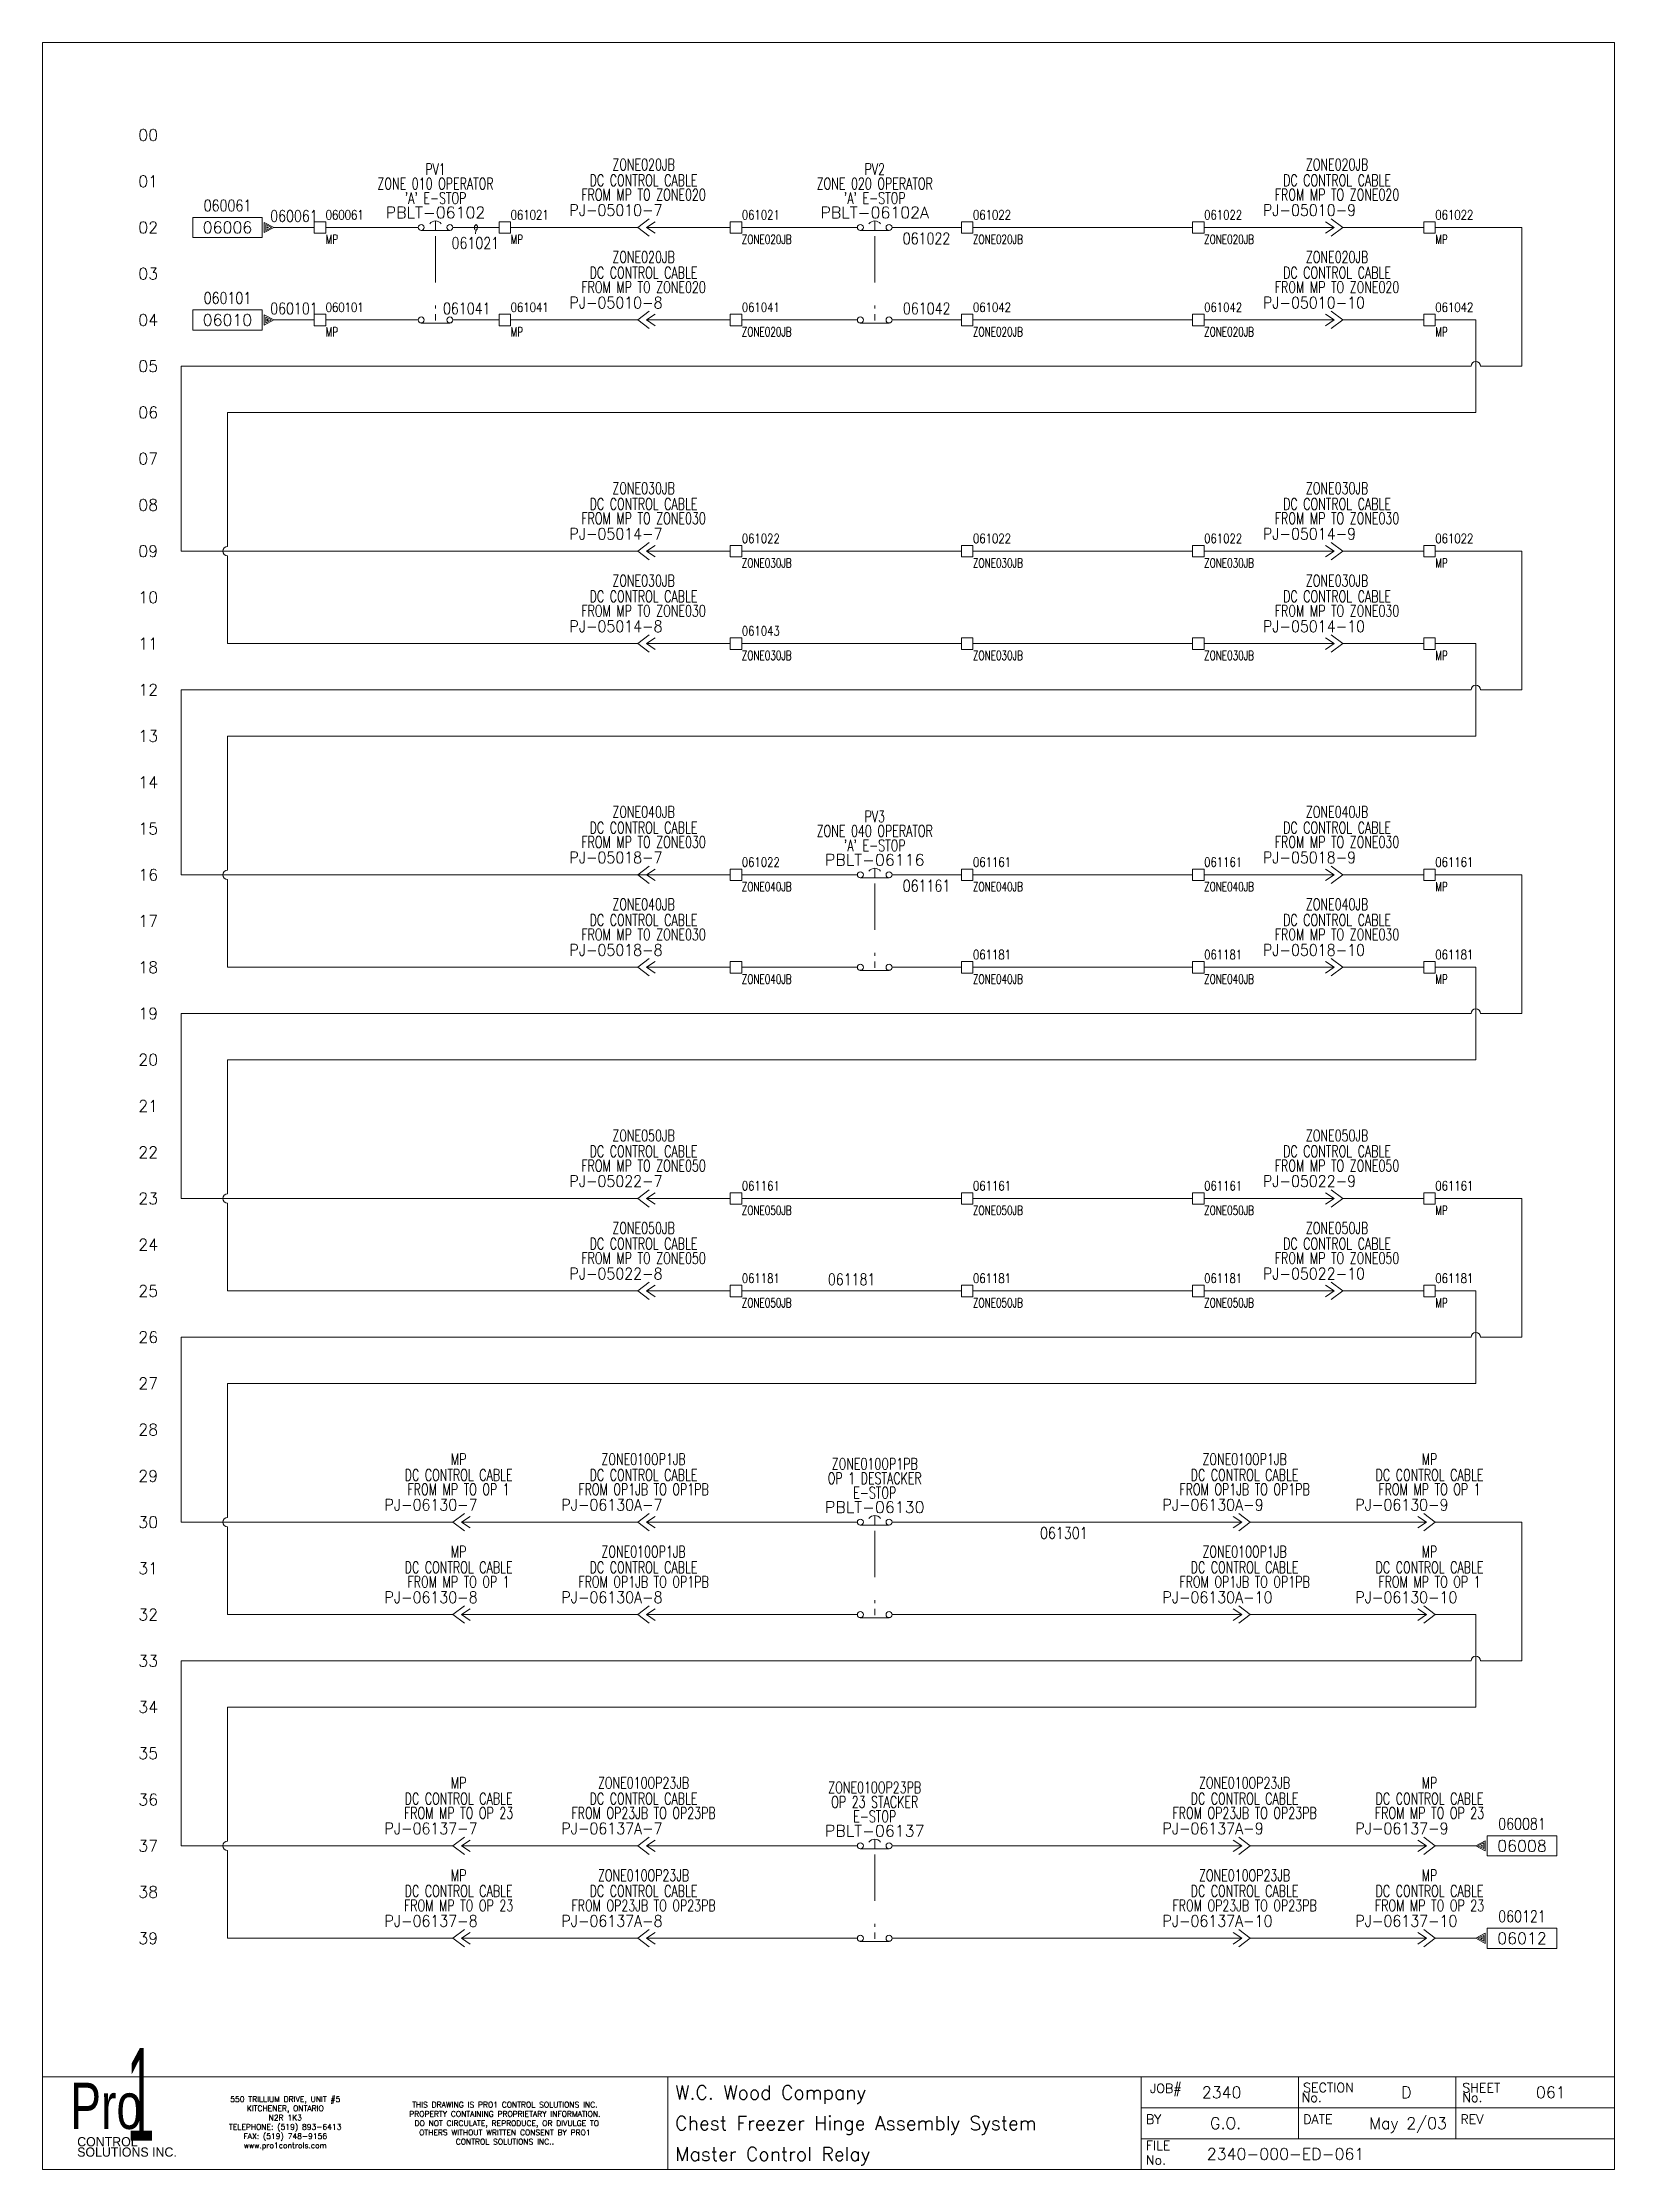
# Model space of a CAD drawing. Header units: inches. Extents: x 0 to 17, y 0 to 23.
import ezdxf
from ezdxf.enums import TextEntityAlignment as Align

# ---------------------------------------------------------------- set-up
doc = ezdxf.new("R2010")
doc.units = ezdxf.units.IN
doc.header["$MEASUREMENT"] = 0
doc.linetypes.add('DASHED', pattern=[0.75, 0.5, -0.25])
doc.layers.get('0').update_dxf_attribs({"lineweight": 5})
for name, color, linetype, lineweight in [('BOARDER', 5, 'Continuous', 5), ('DESC', 1, 'Continuous', 5), ('DESCCHILD', 1, 'Continuous', 5), ('LINK', 7, 'DASHED', 5), ('LOC', 252, 'Continuous', 5), ('MISC', 2, 'Continuous', 5), ('SYMS', 7, 'Continuous', 5), ('TAGS', 2, 'Continuous', 5), ('TERMS', 2, 'Continuous', 5), ('Title_Block_Info', 2, 'Continuous', 5), ('WIRENO', 1, 'Continuous', 5), ('WIRES', 7, 'Continuous', 5), ('XREF', 1, 'Continuous', 5)]:
    doc.layers.add(name, color=color, linetype=linetype, lineweight=lineweight)
doc.layers.add('WIRENO_DEST', color=1, linetype='Continuous')
doc.styles.add('SIVAN', font='sivan.TTF', dxfattribs={"height": 1})
doc.styles.add('STACCO', font='STAC222N.TTF', dxfattribs={"height": 1})
doc.styles.get("Standard").update_dxf_attribs({"font": 'romans.shx'})
doc.styles.add('WD', font='romans.shx')

msp = doc.modelspace()

# ---------------------------------------------------------------- texts
at = {"layer": 'SYMS', "color": 2, "style": 'WD'}
for s, p in [('01', (1.25, 21.5)), ('02', (1.25, 21)), ('03', (1.25, 20.5)), ('04', (1.25, 20)), ('05', (1.25, 19.5)), ('06', (1.25, 19)), ('07', (1.25, 18.5)), ('08', (1.25, 18)), ('09', (1.25, 17.5)), ('10', (1.25, 17)), ('11', (1.25, 16.5)), ('12', (1.25, 16)), ('13', (1.25, 15.5)), ('14', (1.25, 15)), ('15', (1.25, 14.5)), ('16', (1.25, 14)), ('17', (1.25, 13.5)), ('18', (1.25, 13)), ('19', (1.25, 12.5)), ('20', (1.25, 12)), ('21', (1.25, 11.5)), ('22', (1.25, 11)), ('23', (1.25, 10.5)), ('24', (1.25, 10)), ('25', (1.25, 9.5)), ('26', (1.25, 9)), ('27', (1.25, 8.5)), ('28', (1.25, 8)), ('29', (1.25, 7.5)), ('30', (1.25, 7)), ('31', (1.25, 6.5)), ('32', (1.25, 6)), ('33', (1.25, 5.5)), ('34', (1.25, 5)), ('35', (1.25, 4.5)), ('36', (1.25, 4)), ('37', (1.25, 3.5)), ('38', (1.25, 3)), ('39', (1.25, 2.5))]:
    msp.add_text(s, height=0.125, dxfattribs=at).set_placement(p, align=Align.MIDDLE_RIGHT)

# ---------------------------------------------------------------- blocks, each defined once
blk = doc.blocks.new('WD_MLRH')
at = {"color": 2, "style": 'WD'}
blk.add_attdef('RUNGFIRST', text='', height=0.125, dxfattribs=at).set_placement((-0.25, 0), align=Align.MIDDLE_RIGHT)
at = {"style": 'WD', "flags": 1}
for tag, p in [('RUNGHORV', (-0.25, -0.127)), ('RUNGDIST', (-0.25, -0.2)), ('RUNGCNT', (-0.25, -0.237)), ('RUNGINC', (-0.25, -0.163)), ('WIRE-START', (-0.25, -0.356)), ('WIRE-GSUF', (-0.25, -0.396)), ('PH3SPACE', (-0.25, -0.437)), ('WIREMODE', (-0.25, -0.281)), ('WIREFMT', (-0.25, -0.321))]:
    blk.add_attdef(tag, text='', height=0.025, dxfattribs=at).set_placement(p, align=Align.RIGHT)
blk = doc.blocks.new('HA2D3')
for p, q in [((-0.125, 0.109), (-0.875, 0.109)), ((-0.875, 0.109), (-0.875, -0.109)), ((-0.125, 0.109), (-0.125, -0.109)), ((-0.102, 0.055), (-0.102, -0.055)), ((0, 0), (-0.102, 0.055)), ((-0.102, -0.055), (0, 0)), ((-0.086, 0.031), (-0.023, 0)), ((-0.086, -0.031), (-0.086, 0.031)), ((-0.023, 0), (-0.086, -0.031)), ((-0.07, 0.008), (-0.055, 0)), ((-0.07, -0.008), (-0.07, 0.008)), ((-0.055, 0), (-0.07, -0.008)), ((-0.875, -0.109), (-0.125, -0.109))]:
    blk.add_line(p, q)
at = {"style": 'WD', "width": 0.8, "flags": 8}
for tag, p in [('DESC1', (-0.5, 0.487)), ('WIRENO', (-0.5, 0.3))]:
    blk.add_attdef(tag, text='', height=0.125, dxfattribs=at).set_placement(p, align=Align.TOP_CENTER)
at = {"style": 'WD'}
blk.add_attdef('XREF', text='', height=0.125, dxfattribs=at).set_placement((-0.5, -0.062), align=Align.CENTER)
at = {"style": 'WD', "flags": 1}
for tag, p in [('SIGCODE', (-0.099, 0.066)), ('X1TERM01', (0, 0))]:
    blk.add_attdef(tag, p, '', height=0.01, dxfattribs=at)
blk = doc.blocks.new('HPB22')
for p, q in [((0, 0.062), (0, -0.005)), ((-0.156, -0.034), (0.156, -0.034))]:
    blk.add_line(p, q)
for centre in [(-0.155, 0), (0.155, 0)]:
    blk.add_circle(centre, 0.0322)
at = {"style": 'WD', "width": 0.7}
for tag, p in [('INST', (0, 0.738)), ('LOC', (0, 0.568)), ('DESC1', (0, 0.412)), ('DESC2', (0, 0.255)), ('XREF', (0, -0.227))]:
    blk.add_attdef(tag, text='', height=0.125, dxfattribs=at).set_placement(p, align=Align.CENTER)
at = {"style": 'WD'}
blk.add_attdef('TAG2', text='', height=0.125, dxfattribs=at).set_placement((0, 0.099), align=Align.CENTER)
for tag, p, flags in [('X4TERM01', (-0.188, 0), 1), ('FAMILY', (0.054, 0.058), 9), ('CONTACT', (0.054, 0.042), 9), ('X1TERM02', (0.188, 0), 1)]:
    blk.add_attdef(tag, p, '', height=0.01, dxfattribs=dict(at, flags=flags))
for tag, p in [('X2LINK', (0, 0.125)), ('X8LINK', (0, -0.094))]:
    blk.add_attdef(tag, p, '', height=0.01, dxfattribs=at)
at = {"linetype": 'Continuous', "style": 'WD', "flags": 8}
blk.add_attdef('TERM01', text='', height=0.125, dxfattribs=at).set_placement((-0.25, -0.031), align=Align.TOP_RIGHT)
blk.add_attdef('TERM02', text='', height=0.125, dxfattribs=at).set_placement((0.25, -0.031), align=Align.TOP_LEFT)
blk = doc.blocks.new('HPB12ML')
for p, q in [((0, 0.073), (0, -0.032)), ((-0.156, -0.033), (0.156, -0.033))]:
    blk.add_line(p, q)
for centre in [(-0.155, 0), (0.155, 0)]:
    blk.add_circle(centre, 0.0322)
blk.add_arc((0, -0.007), 0.0781, 36.8699, 143.1301)
at = {"style": 'WD', "width": 0.7}
for tag, p in [('INST', (0, 0.738)), ('LOC', (0, 0.568)), ('DESC1', (0, 0.412)), ('DESC2', (0, 0.255)), ('XREF', (0, -0.232))]:
    blk.add_attdef(tag, text='', height=0.125, dxfattribs=at).set_placement(p, align=Align.CENTER)
at = {"style": 'WD'}
blk.add_attdef('TAG1', text='', height=0.125, dxfattribs=at).set_placement((0, 0.099), align=Align.CENTER)
for tag, p, flags in [('X4TERM01', (-0.188, 0), 1), ('ASSYCODE', (0.054, 0.077), 9), ('FAMILY', (0.054, 0.058), 9), ('CONTACT', (0.054, 0.042), 9), ('X1TERM02', (0.188, 0), 1)]:
    blk.add_attdef(tag, p, '', height=0.01, dxfattribs=dict(at, flags=flags))
for tag, p in [('X2LINK', (0, 0.125)), ('X8LINK', (0, -0.094))]:
    blk.add_attdef(tag, p, '', height=0.01, dxfattribs=at)
at = {"linetype": 'Continuous', "style": 'WD', "flags": 9}
for tag, p in [('MFG', (0.076, 0)), ('CAT', (0.076, 0.017))]:
    blk.add_attdef(tag, text='', height=0.01, dxfattribs=at).set_placement(p, align=Align.CENTER)
at = {"linetype": 'Continuous', "style": 'WD', "flags": 8}
blk.add_attdef('TERM01', text='', height=0.125, dxfattribs=at).set_placement((-0.25, -0.031), align=Align.TOP_RIGHT)
blk.add_attdef('TERM02', text='', height=0.125, dxfattribs=at).set_placement((0.25, -0.031), align=Align.TOP_LEFT)
blk = doc.blocks.new('HT0W01')
for p, q in [((-0.062, 0.062), (0.062, 0.062)), ((-0.062, -0.062), (-0.062, 0.062)), ((0.062, 0.062), (0.062, -0.062)), ((0.062, -0.062), (-0.062, -0.062))]:
    blk.add_line(p, q)
at = {"style": 'WD', "width": 0.7}
for tag, p in [('INST', (0.062, 0.214)), ('LOC', (0.062, -0.178))]:
    blk.add_attdef(tag, p, '', height=0.1, dxfattribs=at)
at = {"style": 'WD', "flags": 1}
for tag, p, height in [('X4TERM01', (-0.062, 0), 0.01), ('X4TERMDESC01', (-0.055, -0.023), 0.025), ('X2TERMDESC01', (-0.006, 0.029), 0.025), ('X2TERM01', (0, 0.062), 0.01), ('X1TERMDESC01', (0.039, 0.007), 0.025), ('X1TERM01', (0.062, 0), 0.01), ('X8TERM01', (0, -0.062), 0.01), ('X8TERMDESC01', (0, -0.054), 0.025)]:
    blk.add_attdef(tag, p, '', height=height, dxfattribs=at)
at = {"linetype": 'Continuous', "style": 'WD'}
for tag, p, width, flags in [('WIRENO', (0.062, 0.087), 0.8, 8), ('TAGSTRIP', (0.05, -0.297), 0.9, 8), ('CAT', (0.213, -0.406), 0.8, 1)]:
    blk.add_attdef(tag, p, '', height=0.1, dxfattribs=dict(at, width=width, flags=flags))
at = {"linetype": 'Continuous', "style": 'WD', "width": 0.8, "flags": 1}
blk.add_attdef('MFG', text='', height=0.1, dxfattribs=at).set_placement((0.088, -0.406), align=Align.RIGHT)
at = {"style": 'WD', "width": 0.7, "flags": 1}
blk.add_attdef('ASSYCODE', (0.062, -0.281), '', height=0.01, dxfattribs=at)
blk = doc.blocks.new('HA2D1')
for p, q in [((0, 0), (0.102, 0.055)), ((0.102, -0.055), (0, 0)), ((0.086, 0.031), (0.023, 0)), ((0.023, 0), (0.086, -0.031)), ((0.07, 0.008), (0.055, 0)), ((0.055, 0), (0.07, -0.008)), ((0.07, -0.008), (0.07, 0.008)), ((0.086, -0.031), (0.086, 0.031)), ((0.102, 0.055), (0.102, -0.055)), ((0.125, 0.109), (0.125, -0.109)), ((0.875, 0.109), (0.125, 0.109)), ((0.875, -0.109), (0.875, 0.109)), ((0.125, -0.109), (0.875, -0.109))]:
    blk.add_line(p, q)
at = {"style": 'WD', "width": 0.8, "flags": 8}
for tag, p in [('WIRENO', (0.5, 0.3)), ('DESC1', (0.5, -0.169))]:
    blk.add_attdef(tag, text='', height=0.125, dxfattribs=at).set_placement(p, align=Align.TOP_CENTER)
at = {"style": 'WD', "flags": 1}
for tag, p in [('X4TERM01', (0, 0)), ('SIGCODE', (0.026, 0.066))]:
    blk.add_attdef(tag, p, '', height=0.01, dxfattribs=at)
at = {"style": 'WD'}
blk.add_attdef('XREF', text='', height=0.125, dxfattribs=at).set_placement((0.5, -0.063), align=Align.CENTER)
blk = doc.blocks.new('WD_WNH')
at = {"linetype": 'Continuous', "style": 'WD', "width": 0.8}
blk.add_attdef('WIRENO', text='', height=0.125, dxfattribs=at).set_placement((0, 0.0625), align=Align.CENTER)
blk = doc.blocks.new('HC02JP1')
for p, q in [((-0.062, 0), (0.062, 0.094)), ((-0.062, 0), (0.062, -0.094)), ((0.031, 0), (0.125, 0.062)), ((0.031, 0), (0.125, -0.062)), ((0.031, 0), (0.094, 0))]:
    blk.add_line(p, q)
at = {"style": 'WD', "width": 0.7}
for tag, p in [('LOC', (0, 0.618)), ('INST', (0.146, 0.787)), ('DESC1', (0, 0.448)), ('DESC2', (0, 0.292))]:
    blk.add_attdef(tag, text='', height=0.125, dxfattribs=at).set_placement(p, align=Align.CENTER)
at = {"style": 'WD', "width": 0.9}
blk.add_attdef('TAG2', text='', height=0.125, dxfattribs=at).set_placement((-0.016, 0.125), align=Align.RIGHT)
at = {"linetype": 'Continuous', "style": 'WD', "width": 0.9, "flags": 8}
blk.add_attdef('DELIM', text='', height=0.125, dxfattribs=at).set_placement((0.047, 0.125), align=Align.CENTER)
blk.add_attdef('TERM01', (0.109, 0.125), '', height=0.125, dxfattribs=at)
at = {"style": 'WD'}
for tag, p, flags in [('X4TERM01', (-0.062, 0), 1), ('X4TERMDESC01', (-0.046, 0.023), 1), ('X1TERM01', (0.094, 0), 1), ('X1TERMDESC01', (0.098, 0.021), 1), ('FAMILY', (0.205, 0.059), 9)]:
    blk.add_attdef(tag, p, '', height=0.01, dxfattribs=dict(at, flags=flags))
for tag, p in [('X2LINK', (0.062, 0.125)), ('X8LINK', (0.062, -0.125))]:
    blk.add_attdef(tag, p, '', height=0.01, dxfattribs=at)
blk = doc.blocks.new('HC02PJ1')
for p, q in [((-0.031, 0), (-0.125, 0.062)), ((-0.031, 0), (-0.125, -0.062)), ((-0.031, 0), (-0.094, 0)), ((0.062, 0), (-0.062, 0.094)), ((0.062, 0), (-0.062, -0.094))]:
    blk.add_line(p, q)
at = {"style": 'WD', "width": 0.7}
for tag, p in [('LOC', (0, 0.618)), ('INST', (0.146, 0.787)), ('DESC1', (0, 0.448)), ('DESC2', (0, 0.292))]:
    blk.add_attdef(tag, text='', height=0.125, dxfattribs=at).set_placement(p, align=Align.CENTER)
at = {"style": 'WD', "width": 0.9}
blk.add_attdef('TAG2', text='', height=0.125, dxfattribs=at).set_placement((-0.016, 0.125), align=Align.RIGHT)
at = {"linetype": 'Continuous', "style": 'WD', "width": 0.9, "flags": 8}
blk.add_attdef('DELIM', text='', height=0.125, dxfattribs=at).set_placement((0.047, 0.125), align=Align.CENTER)
blk.add_attdef('TERM01', (0.109, 0.125), '', height=0.125, dxfattribs=at)
at = {"style": 'WD'}
for tag, p, flags in [('X4TERMDESC01', (-0.106, 0.021), 1), ('X4TERM01', (-0.094, 0), 1), ('FAMILY', (0.048, 0.121), 9), ('X1TERMDESC01', (0.062, 0.021), 1), ('X1TERM01', (0.062, 0), 1)]:
    blk.add_attdef(tag, p, '', height=0.01, dxfattribs=dict(at, flags=flags))
for tag, p in [('X2LINK', (-0.062, 0.125)), ('X8LINK', (-0.062, -0.125))]:
    blk.add_attdef(tag, p, '', height=0.01, dxfattribs=at)
blk = doc.blocks.new('TB_P')
at = {"color": 5}
blk.add_line((6.764, 0), (6.764, 1), dxfattribs=at)
at = {"color": 5, "linetype": 'Continuous'}
blk.add_line((15.283, 1), (15.283, 0.667), dxfattribs=at)
blk.add_lwpolyline([(0, 0), (17, 0), (17, 23), (0, 23)], close=True, dxfattribs=at)
at = {"layer": 'BOARDER', "linetype": 'Continuous'}
for p, q in [((0, 1), (17, 1)), ((0, 1), (0, 0)), ((11.882, 1), (11.882, 0.667)), ((11.882, 1), (11.882, 0)), ((11.882, 1), (11.882, 0)), ((11.882, 1), (11.882, 0)), ((13.583, 1), (13.583, 0.667)), ((11.882, 0.667), (17, 0.667)), ((13.583, 0.667), (13.583, 0.333)), ((15.283, 0.667), (15.283, 0.333)), ((11.882, 0.333), (17, 0.333))]:
    blk.add_line(p, q, dxfattribs=at)
at = {"color": 5, "char_height": 0.06, "attachment_point": 5, "style": 'WD'}
for s, insert, width in [('550 TRILLIUM DRIVE, UNIT #5\\PKITCHENER, ONTARIO\\PN2R 1K3\\PTELEPHONE: (519) 893-6413\\PFAX: (519) 748-9156\\Pwww.pro1controls.com', (2.625, 0.5), 1.804), ('THIS DRAWING IS PRO1 CONTROL SOLUTIONS INC. PROPERTY CONTAINING PROPRIETARY INFORMATION.  DO NOT CIRCULATE, REPRODUCE, OR DIVULGE TO OTHERS WITHOUT WRITTEN CONSENT BY PRO1 CONTROL SOLUTIONS INC..', (5, 0.5), 2.264)]:
    blk.add_mtext(s, dxfattribs=dict(at, insert=insert, width=width))
at = {"color": 2, "linetype": 'Continuous', "style": 'WD', "flags": 1}
for tag, p in [('REV1_NO', (1.734, 3.29)), ('REV1_BY', (7.303, 3.29)), ('REV1_DATE', (9.562, 3.29)), ('REV2_NO', (1.734, 3.04)), ('REV2_BY', (7.303, 3.04)), ('REV2_DATE', (9.562, 3.04)), ('REV3_NO', (1.734, 2.79)), ('REV3_BY', (7.303, 2.79)), ('REV3_DATE', (9.562, 2.79)), ('REV4_NO', (1.734, 2.54)), ('REV4_BY', (7.303, 2.54)), ('REV4_DATE', (9.562, 2.54)), ('REV5_NO', (1.734, 2.29)), ('REV5_BY', (7.303, 2.29)), ('REV5_DATE', (9.562, 2.29)), ('REV6_NO', (1.734, 2.04)), ('REV6_BY', (7.303, 2.04)), ('REV6_DATE', (9.562, 2.04)), ('REV7_NO', (1.734, 1.79)), ('REV7_BY', (7.303, 1.79)), ('REV7_DATE', (9.562, 1.79)), ('REV8_NO', (1.734, 1.54)), ('REV8_BY', (7.303, 1.54)), ('REV8_DATE', (9.562, 1.54)), ('REV9_NO', (1.734, 1.29)), ('REV9_BY', (7.303, 1.29)), ('REV9_DATE', (9.562, 1.29))]:
    blk.add_attdef(tag, text='', height=0.15, dxfattribs=at).set_placement(p, align=Align.MIDDLE_CENTER)
for tag, p in [('REV1_CHANGE', (2.292, 3.29)), ('REV2_CHANGE', (2.292, 3.04)), ('REV3_CHANGE', (2.292, 2.79)), ('REV4_CHANGE', (2.292, 2.54)), ('REV5_CHANGE', (2.292, 2.29)), ('REV6_CHANGE', (2.292, 2.04)), ('REV7_CHANGE', (2.292, 1.79)), ('REV8_CHANGE', (2.292, 1.54)), ('REV9_CHANGE', (2.292, 1.29))]:
    blk.add_attdef(tag, text='', height=0.15, dxfattribs=at).set_placement(p, align=Align.MIDDLE_LEFT)
at = {"layer": 'BOARDER', "lineweight": 0}
for s, height, style, width, p in [('1', 1, 'SIVAN', 0.4, (1.062, 0.812)), ('Pro', 0.5, 'STACCO', 0.75, (0.688, 0.688))]:
    blk.add_text(s, height=height, dxfattribs=dict(at, style=style, width=width)).set_placement(p, align=Align.MIDDLE_CENTER)
at = {"layer": 'BOARDER', "linetype": 'Continuous', "style": 'WD'}
for s, p in [('JOB#', (11.976, 0.827)), ('SECTION', (13.633, 0.835)), ('SHEET', (15.354, 0.834)), ('No.', (13.617, 0.729)), ('No.', (15.354, 0.729)), ('BY', (11.933, 0.493)), ('DATE', (13.634, 0.493)), ('REV', (15.334, 0.493)), ('FILE', (11.932, 0.21)), ('No.', (11.932, 0.052))]:
    blk.add_text(s, height=0.1, dxfattribs=at).set_placement(p)
at = {"layer": 'BOARDER', "lineweight": 0, "style": 'STACCO'}
for s, p in [('SOLUTIONS INC.', (0.375, 0.188)), ('CONTROL', (0.375, 0.3))]:
    blk.add_text(s, height=0.1, dxfattribs=at).set_placement(p, align=Align.MIDDLE_LEFT)
at = {"layer": 'Title_Block_Info', "ltscale": 0.1}
for tag, p in [('CUSTOMER', (6.842, 0.833)), ('JOB DESCRIPTION LINE', (6.842, 0.5)), ('DRAWING DESCRIPTION', (6.842, 0.167))]:
    blk.add_attdef(tag, text='', height=0.15, dxfattribs=at).set_placement(p, align=Align.MIDDLE_LEFT)
at = {"layer": 'Title_Block_Info', "ltscale": 0.1, "style": 'WD'}
for tag, p in [('JOB #', (12.752, 0.833)), ('SEC. NO.', (14.75, 0.833)), ('SHT. NO.', (16.312, 0.833)), ('NAME', (12.795, 0.5)), ('REV', (16.194, 0.5))]:
    blk.add_attdef(tag, text='', height=0.125, dxfattribs=at).set_placement(p, align=Align.MIDDLE_CENTER)
blk.add_attdef('DATE', text='', height=0.125, dxfattribs=at).set_placement((15.188, 0.5), align=Align.MIDDLE_RIGHT)
blk.add_attdef('FILE NUMBER', text='', height=0.125, dxfattribs=at).set_placement((12.591, 0.167), align=Align.MIDDLE_LEFT)
blk = doc.blocks.new('HC01JP1')
for p, q in [((-0.062, 0), (0.062, 0.094)), ((-0.062, 0), (0.062, -0.094)), ((0.031, 0), (0.125, 0.062)), ((0.031, 0), (0.125, -0.062)), ((0.031, 0), (0.094, 0))]:
    blk.add_line(p, q)
at = {"style": 'WD', "width": 0.7}
for tag, p in [('LOC', (0, 0.618)), ('INST', (0.146, 0.787)), ('DESC1', (0, 0.448)), ('DESC2', (0, 0.292))]:
    blk.add_attdef(tag, text='', height=0.125, dxfattribs=at).set_placement(p, align=Align.CENTER)
at = {"style": 'WD', "width": 0.9}
blk.add_attdef('TAG1', text='', height=0.125, dxfattribs=at).set_placement((-0.016, 0.125), align=Align.RIGHT)
at = {"linetype": 'Continuous', "style": 'WD', "width": 0.9, "flags": 8}
blk.add_attdef('DELIM', text='', height=0.125, dxfattribs=at).set_placement((0.047, 0.125), align=Align.CENTER)
blk.add_attdef('TERM01', (0.109, 0.125), '', height=0.125, dxfattribs=at)
at = {"style": 'WD'}
for tag, p, flags in [('X4TERMDESC01', (-0.065, 0.021), 1), ('X4TERM01', (-0.062, 0), 1), ('X1TERM01', (0.094, 0), 1), ('X1TERMDESC01', (0.1, 0.019), 1), ('FAMILY', (0.205, 0.059), 9)]:
    blk.add_attdef(tag, p, '', height=0.01, dxfattribs=dict(at, flags=flags))
for tag, p in [('X2LINK', (0.062, 0.125)), ('X8LINK', (0.062, -0.125))]:
    blk.add_attdef(tag, p, '', height=0.01, dxfattribs=at)
at = {"linetype": 'Continuous', "style": 'WD', "flags": 9}
for tag, p in [('ASSYCODE', (0.291, 0.037)), ('MFG', (0.29, 0.057)), ('CAT', (0.292, 0.077))]:
    blk.add_attdef(tag, text='', height=0.01, dxfattribs=at).set_placement(p, align=Align.CENTER)

# ---------------------------------------------------------------- linework, layer by layer
at = {"layer": 'LINK'}
for points in [[(4.25, 20.906), (4.25, 20.125)], [(9, 20.906), (9, 20.125)], [(9, 13.906), (9, 13.125)], [(9, 6.906), (9, 6.125)], [(9, 3.406), (9, 2.625)]]:
    msp.add_lwpolyline(points, dxfattribs=at)
at = {"layer": 'WIRENO'}
msp.add_lwpolyline([(4.683, 20.931), (4.686, 20.969), (4.702, 20.983), (4.704, 21.014), (4.689, 21.031), (4.673, 21.016), (4.671, 20.985), (4.678, 20.977)], dxfattribs=at)
at = {"layer": 'WIRES'}
for p, q in [((2.5, 21), (2.938, 21)), ((3.062, 21), (4.062, 21)), ((4.438, 21), (4.938, 21)), ((5.062, 21), (6.438, 21)), ((6.594, 21), (7.438, 21)), ((7.562, 21), (8.812, 21)), ((9.188, 21), (9.938, 21)), ((10.062, 21), (12.438, 21)), ((12.562, 21), (13.906, 21)), ((14.062, 21), (14.938, 21)), ((15.062, 21), (16, 21)), ((16, 21), (16, 19.5)), ((2.5, 20), (2.938, 20)), ((3.062, 20), (4.062, 20)), ((4.438, 20), (4.938, 20)), ((5.062, 20), (6.438, 20)), ((6.594, 20), (7.438, 20)), ((7.562, 20), (8.812, 20)), ((9.188, 20), (9.938, 20)), ((10.062, 20), (12.438, 20)), ((12.562, 20), (13.906, 20)), ((14.062, 20), (14.938, 20)), ((15.062, 20), (15.5, 20)), ((15.5, 20), (15.5, 19)), ((13.406, 19.5), (1.5, 19.5)), ((1.5, 19.5), (1.5, 17.5)), ((15.45, 19.5), (12.562, 19.5)), ((16, 19.5), (15.55, 19.5)), ((10.062, 19), (2, 19)), ((2, 19), (2, 17.55)), ((13.406, 19), (10.062, 19)), ((15.5, 19), (12.562, 19)), ((1.5, 17.5), (6.063, 17.5)), ((5.062, 17.5), (6.438, 17.5)), ((6.594, 17.5), (7.438, 17.5)), ((7.562, 17.5), (9.938, 17.5)), ((10.062, 17.5), (12.438, 17.5)), ((12.562, 17.5), (13.906, 17.5)), ((14.062, 17.5), (14.938, 17.5)), ((15.062, 17.5), (16, 17.5)), ((16, 17.5), (16, 16)), ((2, 17.45), (2, 16.5)), ((2, 16.5), (6.438, 16.5)), ((6.594, 16.5), (7.438, 16.5)), ((7.562, 16.5), (9.938, 16.5)), ((10.062, 16.5), (12.438, 16.5)), ((12.562, 16.5), (13.906, 16.5)), ((13.562, 16.5), (13.906, 16.5)), ((14.062, 16.5), (14.938, 16.5)), ((15.062, 16.5), (15.5, 16.5)), ((15.5, 16.5), (15.5, 15.5)), ((13.406, 16), (1.5, 16)), ((1.5, 16), (1.5, 14)), ((15.45, 16), (12.562, 16)), ((16, 16), (15.55, 16)), ((10.062, 15.5), (2, 15.5)), ((2, 15.5), (2, 14.05)), ((13.406, 15.5), (10.062, 15.5)), ((15.5, 15.5), (12.562, 15.5)), ((1.5, 14), (6.063, 14)), ((2, 13.95), (2, 13)), ((5.062, 14), (6.438, 14)), ((5.938, 14), (7.438, 14)), ((6.594, 14), (7.438, 14)), ((7.562, 14), (8.812, 14)), ((9.188, 14), (9.938, 14)), ((10.062, 14), (12.438, 14)), ((12.562, 14), (13.906, 14)), ((14.062, 14), (14.938, 14)), ((15.062, 14), (16, 14)), ((16, 14), (16, 12.5)), ((2, 13), (6.438, 13)), ((6.594, 13), (7.438, 13)), ((6.594, 13), (7.438, 13)), ((7.562, 13), (8.812, 13)), ((9.188, 13), (9.938, 13)), ((10.062, 13), (12.438, 13)), ((12.562, 13), (13.906, 13)), ((13.562, 13), (13.906, 13)), ((14.062, 13), (14.938, 13)), ((15.062, 13), (15.5, 13)), ((15.5, 13), (15.5, 12)), ((13.406, 12.5), (1.5, 12.5)), ((1.5, 12.5), (1.5, 10.5)), ((15.45, 12.5), (12.562, 12.5)), ((16, 12.5), (15.55, 12.5)), ((10.062, 12), (2, 12)), ((2, 12), (2, 10.55)), ((13.406, 12), (10.062, 12)), ((15.5, 12), (12.562, 12)), ((1.5, 10.5), (6.438, 10.5)), ((2, 10.45), (2, 9.5)), ((6.594, 10.5), (7.438, 10.5)), ((7.562, 10.5), (9.938, 10.5)), ((10.062, 10.5), (12.438, 10.5)), ((12.562, 10.5), (13.906, 10.5)), ((14.062, 10.5), (14.938, 10.5)), ((15.062, 10.5), (16, 10.5)), ((16, 10.5), (16, 9)), ((2, 9.5), (6.438, 9.5)), ((6.594, 9.5), (7.438, 9.5)), ((7.562, 9.5), (9.938, 9.5)), ((10.062, 9.5), (12.438, 9.5)), ((12.562, 9.5), (13.906, 9.5)), ((14.062, 9.5), (14.938, 9.5)), ((15.062, 9.5), (15.5, 9.5)), ((15.5, 9.5), (15.5, 8.5)), ((13.406, 9), (1.5, 9)), ((1.5, 9), (1.5, 7)), ((15.45, 9), (12.562, 9)), ((16, 9), (15.55, 9)), ((10.062, 8.5), (2, 8.5)), ((2, 8.5), (2, 7.05)), ((13.406, 8.5), (10.062, 8.5)), ((15.5, 8.5), (12.562, 8.5)), ((4.438, 7), (1.5, 7)), ((2, 6.95), (2, 6)), ((4.594, 7), (6.438, 7)), ((6.594, 7), (8.812, 7)), ((9.188, 7), (12.906, 7)), ((13.062, 7), (14.906, 7)), ((15.062, 7), (16, 7)), ((16, 7), (16, 5.5)), ((2, 6), (4.438, 6)), ((4.594, 6), (6.438, 6)), ((6.594, 6), (8.812, 6)), ((9.188, 6), (12.906, 6)), ((13.062, 6), (14.906, 6)), ((15.062, 6), (15.5, 6)), ((15.5, 6), (15.5, 5)), ((13.406, 5.5), (1.5, 5.5)), ((1.5, 5.5), (1.5, 3.5)), ((15.45, 5.5), (12.562, 5.5)), ((16, 5.5), (15.55, 5.5)), ((10.062, 5), (2, 5)), ((2, 5), (2, 3.55)), ((13.406, 5), (10.062, 5)), ((15.5, 5), (12.562, 5)), ((4.438, 3.5), (1.5, 3.5)), ((4.593, 3.5), (6.438, 3.5)), ((6.594, 3.5), (8.812, 3.5)), ((9.188, 3.5), (12.906, 3.5)), ((13.062, 3.5), (14.906, 3.5)), ((15.062, 3.5), (15.5, 3.5)), ((2, 3.45), (2, 2.5)), ((2, 2.5), (4.438, 2.5)), ((4.594, 2.5), (6.438, 2.5)), ((6.594, 2.5), (8.812, 2.5)), ((9.188, 2.5), (12.906, 2.5)), ((13.062, 2.5), (13.562, 2.5)), ((13.562, 2.5), (14.906, 2.5)), ((15.062, 2.5), (15.5, 2.5))]:
    msp.add_line(p, q, dxfattribs=at)
for centre, start, end in [((15.5, 19.5), 0, 180), ((2, 17.5), 90, 270), ((15.5, 16), 0, 180), ((2, 14), 90, 270), ((15.5, 12.5), 0, 180), ((2, 10.5), 90, 270), ((15.5, 9), 0, 180), ((2, 7), 90, 270), ((15.5, 5.5), 0, 180), ((2, 3.5), 90, 270)]:
    msp.add_arc(centre, 0.05, start, end, dxfattribs=at)

# ---------------------------------------------------------------- block references
ref = msp.add_blockref('TB_P', (0, 0))
ref.add_attrib('CUSTOMER', 'W.C. Wood Company', dxfattribs={"layer": 'MISC', "ltscale": 0.1, "height": 0.15}).set_placement((6.842, 0.833), align=Align.MIDDLE_LEFT)
ref.add_attrib('JOB DESCRIPTION LINE', 'Chest Freezer Hinge Assembly System', dxfattribs={"layer": 'MISC', "ltscale": 0.1, "height": 0.15}).set_placement((6.842, 0.5), align=Align.MIDDLE_LEFT)
ref.add_attrib('DRAWING DESCRIPTION', 'Master Control Relay', dxfattribs={"layer": 'MISC', "ltscale": 0.1, "height": 0.15}).set_placement((6.842, 0.167), align=Align.MIDDLE_LEFT)
ref.add_attrib('JOB #', '2340', dxfattribs={"layer": 'MISC', "ltscale": 0.1, "height": 0.125, "style": 'WD'}).set_placement((12.752, 0.833), align=Align.MIDDLE_CENTER)
ref.add_attrib('SEC. NO.', 'D', dxfattribs={"layer": 'MISC', "ltscale": 0.1, "height": 0.125, "style": 'WD'}).set_placement((14.75, 0.833), align=Align.MIDDLE_CENTER)
ref.add_attrib('SHT. NO.', '061', dxfattribs={"layer": 'MISC', "ltscale": 0.1, "height": 0.125, "style": 'WD'}).set_placement((16.312, 0.833), align=Align.MIDDLE_CENTER)
ref.add_attrib('FILE NUMBER', '2340-000-ED-061', dxfattribs={"layer": 'MISC', "ltscale": 0.1, "height": 0.125, "style": 'WD'}).set_placement((12.591, 0.167), align=Align.MIDDLE_LEFT)
ref.add_attrib('NAME', 'G.O.', dxfattribs={"layer": 'MISC', "ltscale": 0.1, "height": 0.125, "style": 'WD'}).set_placement((12.795, 0.5), align=Align.MIDDLE_CENTER)
ref.add_attrib('DATE', 'May 2/03', dxfattribs={"layer": 'MISC', "ltscale": 0.1, "height": 0.125, "style": 'WD'}).set_placement((15.188, 0.5), align=Align.MIDDLE_RIGHT)
at = {"layer": 'SYMS'}
msp.add_blockref('WD_MLRH', (1.5, 22), dxfattribs=at).add_auto_attribs({'RUNGFIRST': '00'})
ref = msp.add_blockref('HPB12ML', (4.25, 21), dxfattribs=at)
ref.add_attrib('TAG1', 'PBLT-06102', dxfattribs={"layer": 'TAGS', "height": 0.125, "style": 'WD'}).set_placement((4.25, 21.099), align=Align.CENTER)
ref.add_attrib('DESC1', 'ZONE 010 OPERATOR', dxfattribs={"layer": 'DESC', "height": 0.125, "style": 'WD', "width": 0.7}).set_placement((4.25, 21.412), align=Align.CENTER)
ref.add_attrib('DESC2', "'A' E-STOP", dxfattribs={"layer": 'DESC', "height": 0.125, "style": 'WD', "width": 0.7}).set_placement((4.25, 21.255), align=Align.CENTER)
ref.add_attrib('LOC', 'PV1', dxfattribs={"layer": 'LOC', "height": 0.125, "style": 'WD', "width": 0.7}).set_placement((4.25, 21.568), align=Align.CENTER)
ref = msp.add_blockref('HC02JP1', (6.5, 21), dxfattribs=at)
ref.add_attrib('TERM01', '7', (6.609, 21.125), dxfattribs={"layer": 'TERMS', "linetype": 'Continuous', "height": 0.125, "style": 'WD', "width": 0.9, "flags": 8})
ref.add_attrib('DELIM', '-', dxfattribs={"layer": 'MISC', "linetype": 'Continuous', "height": 0.125, "style": 'WD', "width": 0.9, "flags": 8}).set_placement((6.547, 21.125), align=Align.CENTER)
ref.add_attrib('DESC2', 'FROM MP TO ZONE020', dxfattribs={"layer": 'DESCCHILD', "height": 0.125, "style": 'WD', "width": 0.7}).set_placement((6.5, 21.292), align=Align.CENTER)
ref.add_attrib('TAG2', 'PJ-05010', dxfattribs={"layer": 'TAGS', "height": 0.125, "style": 'WD', "width": 0.9}).set_placement((6.484, 21.125), align=Align.RIGHT)
ref.add_attrib('DESC1', 'DC CONTROL CABLE', dxfattribs={"layer": 'DESCCHILD', "height": 0.125, "style": 'WD', "width": 0.7}).set_placement((6.5, 21.448), align=Align.CENTER)
ref.add_attrib('LOC', 'ZONE020JB', dxfattribs={"layer": 'LOC', "height": 0.125, "style": 'WD', "width": 0.7}).set_placement((6.5, 21.618), align=Align.CENTER)
ref = msp.add_blockref('HPB12ML', (9, 21), dxfattribs=at)
ref.add_attrib('TAG1', 'PBLT-06102A', dxfattribs={"layer": 'TAGS', "height": 0.125, "style": 'WD'}).set_placement((9, 21.099), align=Align.CENTER)
ref.add_attrib('DESC1', 'ZONE 020 OPERATOR', dxfattribs={"layer": 'DESC', "height": 0.125, "style": 'WD', "width": 0.7}).set_placement((9, 21.412), align=Align.CENTER)
ref.add_attrib('DESC2', "'A' E-STOP", dxfattribs={"layer": 'DESC', "height": 0.125, "style": 'WD', "width": 0.7}).set_placement((9, 21.255), align=Align.CENTER)
ref.add_attrib('LOC', 'PV2', dxfattribs={"layer": 'LOC', "height": 0.125, "style": 'WD', "width": 0.7}).set_placement((9, 21.568), align=Align.CENTER)
ref = msp.add_blockref('HC02PJ1', (14, 21), dxfattribs=at)
ref.add_attrib('DESC1', 'DC CONTROL CABLE', dxfattribs={"layer": 'DESCCHILD', "height": 0.125, "style": 'WD', "width": 0.7}).set_placement((14, 21.448), align=Align.CENTER)
ref.add_attrib('DESC2', 'FROM MP TO ZONE020', dxfattribs={"layer": 'DESCCHILD', "height": 0.125, "style": 'WD', "width": 0.7}).set_placement((14, 21.292), align=Align.CENTER)
ref.add_attrib('LOC', 'ZONE020JB', dxfattribs={"layer": 'LOC', "height": 0.125, "style": 'WD', "width": 0.7}).set_placement((14, 21.618), align=Align.CENTER)
ref.add_attrib('TERM01', '9', (14.109, 21.125), dxfattribs={"layer": 'TERMS', "linetype": 'Continuous', "height": 0.125, "style": 'WD', "width": 0.9, "flags": 8})
ref.add_attrib('TAG2', 'PJ-05010', dxfattribs={"layer": 'TAGS', "height": 0.125, "style": 'WD', "width": 0.9}).set_placement((13.984, 21.125), align=Align.RIGHT)
ref.add_attrib('DELIM', '-', dxfattribs={"layer": 'MISC', "linetype": 'Continuous', "height": 0.125, "style": 'WD', "width": 0.9, "flags": 8}).set_placement((14.047, 21.125), align=Align.CENTER)
ref = msp.add_blockref('HA2D3', (2.5, 21), dxfattribs=at)
ref.add_attrib('XREF', '06006', dxfattribs={"layer": 'XREF', "height": 0.125, "style": 'WD'}).set_placement((2, 20.938), align=Align.CENTER)
ref.add_attrib('WIRENO', '060061', dxfattribs={"layer": 'WIRENO_DEST', "height": 0.125, "style": 'WD', "width": 0.8, "flags": 8}).set_placement((2, 21.3), align=Align.TOP_CENTER)
ref = msp.add_blockref('HT0W01', (3, 21), dxfattribs=at)
ref.add_attrib('WIRENO', '060061', (3.062, 21.087), dxfattribs={"layer": 'WIRENO', "linetype": 'Continuous', "height": 0.1, "style": 'WD', "width": 0.8, "flags": 8})
ref.add_attrib('LOC', 'MP', (3.062, 20.822), dxfattribs={"layer": 'LOC', "height": 0.1, "style": 'WD', "width": 0.7})
ref = msp.add_blockref('HT0W01', (5, 21), dxfattribs=at)
ref.add_attrib('WIRENO', '061021', (5.062, 21.087), dxfattribs={"layer": 'WIRENO', "linetype": 'Continuous', "height": 0.1, "style": 'WD', "width": 0.8, "flags": 8})
ref.add_attrib('LOC', 'MP', (5.062, 20.822), dxfattribs={"layer": 'LOC', "height": 0.1, "style": 'WD', "width": 0.7})
ref = msp.add_blockref('HT0W01', (7.5, 21), dxfattribs=at)
ref.add_attrib('WIRENO', '061021', (7.562, 21.087), dxfattribs={"layer": 'WIRENO', "linetype": 'Continuous', "height": 0.1, "style": 'WD', "width": 0.8, "flags": 8})
ref.add_attrib('LOC', 'ZONE020JB', (7.562, 20.822), dxfattribs={"layer": 'LOC', "height": 0.1, "style": 'WD', "width": 0.7})
ref = msp.add_blockref('HT0W01', (10, 21), dxfattribs=at)
ref.add_attrib('WIRENO', '061022', (10.062, 21.087), dxfattribs={"layer": 'WIRENO', "linetype": 'Continuous', "height": 0.1, "style": 'WD', "width": 0.8, "flags": 8})
ref.add_attrib('LOC', 'ZONE020JB', (10.062, 20.822), dxfattribs={"layer": 'LOC', "height": 0.1, "style": 'WD', "width": 0.7})
ref = msp.add_blockref('HT0W01', (12.5, 21), dxfattribs=at)
ref.add_attrib('WIRENO', '061022', (12.562, 21.087), dxfattribs={"layer": 'WIRENO', "linetype": 'Continuous', "height": 0.1, "style": 'WD', "width": 0.8, "flags": 8})
ref.add_attrib('LOC', 'ZONE020JB', (12.562, 20.822), dxfattribs={"layer": 'LOC', "height": 0.1, "style": 'WD', "width": 0.7})
ref = msp.add_blockref('HT0W01', (15, 21), dxfattribs=at)
ref.add_attrib('WIRENO', '061022', (15.062, 21.087), dxfattribs={"layer": 'WIRENO', "linetype": 'Continuous', "height": 0.1, "style": 'WD', "width": 0.8, "flags": 8})
ref.add_attrib('LOC', 'MP', (15.062, 20.822), dxfattribs={"layer": 'LOC', "height": 0.1, "style": 'WD', "width": 0.7})
ref = msp.add_blockref('HC02JP1', (6.5, 20), dxfattribs=at)
ref.add_attrib('TERM01', '8', (6.609, 20.125), dxfattribs={"layer": 'TERMS', "linetype": 'Continuous', "height": 0.125, "style": 'WD', "width": 0.9, "flags": 8})
ref.add_attrib('DELIM', '-', dxfattribs={"layer": 'MISC', "linetype": 'Continuous', "height": 0.125, "style": 'WD', "width": 0.9, "flags": 8}).set_placement((6.547, 20.125), align=Align.CENTER)
ref.add_attrib('DESC2', 'FROM MP TO ZONE020', dxfattribs={"layer": 'DESCCHILD', "height": 0.125, "style": 'WD', "width": 0.7}).set_placement((6.5, 20.292), align=Align.CENTER)
ref.add_attrib('TAG2', 'PJ-05010', dxfattribs={"layer": 'TAGS', "height": 0.125, "style": 'WD', "width": 0.9}).set_placement((6.484, 20.125), align=Align.RIGHT)
ref.add_attrib('DESC1', 'DC CONTROL CABLE', dxfattribs={"layer": 'DESCCHILD', "height": 0.125, "style": 'WD', "width": 0.7}).set_placement((6.5, 20.448), align=Align.CENTER)
ref.add_attrib('LOC', 'ZONE020JB', dxfattribs={"layer": 'LOC', "height": 0.125, "style": 'WD', "width": 0.7}).set_placement((6.5, 20.618), align=Align.CENTER)
ref = msp.add_blockref('HC02PJ1', (14, 20), dxfattribs=at)
ref.add_attrib('DESC1', 'DC CONTROL CABLE', dxfattribs={"layer": 'DESCCHILD', "height": 0.125, "style": 'WD', "width": 0.7}).set_placement((14, 20.448), align=Align.CENTER)
ref.add_attrib('DESC2', 'FROM MP TO ZONE020', dxfattribs={"layer": 'DESCCHILD', "height": 0.125, "style": 'WD', "width": 0.7}).set_placement((14, 20.292), align=Align.CENTER)
ref.add_attrib('LOC', 'ZONE020JB', dxfattribs={"layer": 'LOC', "height": 0.125, "style": 'WD', "width": 0.7}).set_placement((14, 20.618), align=Align.CENTER)
ref.add_attrib('TERM01', '10', (14.109, 20.125), dxfattribs={"layer": 'TERMS', "linetype": 'Continuous', "height": 0.125, "style": 'WD', "width": 0.9, "flags": 8})
ref.add_attrib('TAG2', 'PJ-05010', dxfattribs={"layer": 'TAGS', "height": 0.125, "style": 'WD', "width": 0.9}).set_placement((13.984, 20.125), align=Align.RIGHT)
ref.add_attrib('DELIM', '-', dxfattribs={"layer": 'MISC', "linetype": 'Continuous', "height": 0.125, "style": 'WD', "width": 0.9, "flags": 8}).set_placement((14.047, 20.125), align=Align.CENTER)
ref = msp.add_blockref('HA2D3', (2.5, 20), dxfattribs=at)
ref.add_attrib('XREF', '06010', dxfattribs={"layer": 'XREF', "height": 0.125, "style": 'WD'}).set_placement((2, 19.938), align=Align.CENTER)
ref.add_attrib('WIRENO', '060101', dxfattribs={"layer": 'WIRENO_DEST', "height": 0.125, "style": 'WD', "width": 0.8, "flags": 8}).set_placement((2, 20.3), align=Align.TOP_CENTER)
ref = msp.add_blockref('HT0W01', (3, 20), dxfattribs=at)
ref.add_attrib('WIRENO', '060101', (3.062, 20.087), dxfattribs={"layer": 'WIRENO', "linetype": 'Continuous', "height": 0.1, "style": 'WD', "width": 0.8, "flags": 8})
ref.add_attrib('LOC', 'MP', (3.062, 19.822), dxfattribs={"layer": 'LOC', "height": 0.1, "style": 'WD', "width": 0.7})
for p in [(4.25, 20), (9, 20), (9, 13), (9, 6), (9, 2.5)]:
    msp.add_blockref('HPB22', p, dxfattribs=at)
ref = msp.add_blockref('HT0W01', (5, 20), dxfattribs=at)
ref.add_attrib('WIRENO', '061041', (5.062, 20.087), dxfattribs={"layer": 'WIRENO', "linetype": 'Continuous', "height": 0.1, "style": 'WD', "width": 0.8, "flags": 8})
ref.add_attrib('LOC', 'MP', (5.062, 19.822), dxfattribs={"layer": 'LOC', "height": 0.1, "style": 'WD', "width": 0.7})
ref = msp.add_blockref('HT0W01', (7.5, 20), dxfattribs=at)
ref.add_attrib('WIRENO', '061041', (7.562, 20.087), dxfattribs={"layer": 'WIRENO', "linetype": 'Continuous', "height": 0.1, "style": 'WD', "width": 0.8, "flags": 8})
ref.add_attrib('LOC', 'ZONE020JB', (7.562, 19.822), dxfattribs={"layer": 'LOC', "height": 0.1, "style": 'WD', "width": 0.7})
ref = msp.add_blockref('HT0W01', (10, 20), dxfattribs=at)
ref.add_attrib('WIRENO', '061042', (10.062, 20.087), dxfattribs={"layer": 'WIRENO', "linetype": 'Continuous', "height": 0.1, "style": 'WD', "width": 0.8, "flags": 8})
ref.add_attrib('LOC', 'ZONE020JB', (10.062, 19.822), dxfattribs={"layer": 'LOC', "height": 0.1, "style": 'WD', "width": 0.7})
ref = msp.add_blockref('HT0W01', (12.5, 20), dxfattribs=at)
ref.add_attrib('WIRENO', '061042', (12.562, 20.087), dxfattribs={"layer": 'WIRENO', "linetype": 'Continuous', "height": 0.1, "style": 'WD', "width": 0.8, "flags": 8})
ref.add_attrib('LOC', 'ZONE020JB', (12.562, 19.822), dxfattribs={"layer": 'LOC', "height": 0.1, "style": 'WD', "width": 0.7})
ref = msp.add_blockref('HT0W01', (15, 20), dxfattribs=at)
ref.add_attrib('WIRENO', '061042', (15.062, 20.087), dxfattribs={"layer": 'WIRENO', "linetype": 'Continuous', "height": 0.1, "style": 'WD', "width": 0.8, "flags": 8})
ref.add_attrib('LOC', 'MP', (15.062, 19.822), dxfattribs={"layer": 'LOC', "height": 0.1, "style": 'WD', "width": 0.7})
ref = msp.add_blockref('HC02JP1', (6.5, 17.5), dxfattribs=at)
ref.add_attrib('TERM01', '7', (6.609, 17.625), dxfattribs={"layer": 'TERMS', "linetype": 'Continuous', "height": 0.125, "style": 'WD', "width": 0.9, "flags": 8})
ref.add_attrib('DELIM', '-', dxfattribs={"layer": 'MISC', "linetype": 'Continuous', "height": 0.125, "style": 'WD', "width": 0.9, "flags": 8}).set_placement((6.547, 17.625), align=Align.CENTER)
ref.add_attrib('DESC2', 'FROM MP TO ZONE030', dxfattribs={"layer": 'DESCCHILD', "height": 0.125, "style": 'WD', "width": 0.7}).set_placement((6.5, 17.792), align=Align.CENTER)
ref.add_attrib('TAG2', 'PJ-05014', dxfattribs={"layer": 'TAGS', "height": 0.125, "style": 'WD', "width": 0.9}).set_placement((6.484, 17.625), align=Align.RIGHT)
ref.add_attrib('DESC1', 'DC CONTROL CABLE', dxfattribs={"layer": 'DESCCHILD', "height": 0.125, "style": 'WD', "width": 0.7}).set_placement((6.5, 17.948), align=Align.CENTER)
ref.add_attrib('LOC', 'ZONE030JB', dxfattribs={"layer": 'LOC', "height": 0.125, "style": 'WD', "width": 0.7}).set_placement((6.5, 18.118), align=Align.CENTER)
ref = msp.add_blockref('HC02PJ1', (14, 17.5), dxfattribs=at)
ref.add_attrib('DESC1', 'DC CONTROL CABLE', dxfattribs={"layer": 'DESCCHILD', "height": 0.125, "style": 'WD', "width": 0.7}).set_placement((14, 17.948), align=Align.CENTER)
ref.add_attrib('DESC2', 'FROM MP TO ZONE030', dxfattribs={"layer": 'DESCCHILD', "height": 0.125, "style": 'WD', "width": 0.7}).set_placement((14, 17.792), align=Align.CENTER)
ref.add_attrib('LOC', 'ZONE030JB', dxfattribs={"layer": 'LOC', "height": 0.125, "style": 'WD', "width": 0.7}).set_placement((14, 18.118), align=Align.CENTER)
ref.add_attrib('TERM01', '9', (14.109, 17.625), dxfattribs={"layer": 'TERMS', "linetype": 'Continuous', "height": 0.125, "style": 'WD', "width": 0.9, "flags": 8})
ref.add_attrib('TAG2', 'PJ-05014', dxfattribs={"layer": 'TAGS', "height": 0.125, "style": 'WD', "width": 0.9}).set_placement((13.984, 17.625), align=Align.RIGHT)
ref.add_attrib('DELIM', '-', dxfattribs={"layer": 'MISC', "linetype": 'Continuous', "height": 0.125, "style": 'WD', "width": 0.9, "flags": 8}).set_placement((14.047, 17.625), align=Align.CENTER)
ref = msp.add_blockref('HT0W01', (7.5, 17.5), dxfattribs=at)
ref.add_attrib('WIRENO', '061022', (7.562, 17.587), dxfattribs={"layer": 'WIRENO', "linetype": 'Continuous', "height": 0.1, "style": 'WD', "width": 0.8, "flags": 8})
ref.add_attrib('LOC', 'ZONE030JB', (7.562, 17.322), dxfattribs={"layer": 'LOC', "height": 0.1, "style": 'WD', "width": 0.7})
ref = msp.add_blockref('HT0W01', (10, 17.5), dxfattribs=at)
ref.add_attrib('WIRENO', '061022', (10.062, 17.587), dxfattribs={"layer": 'WIRENO', "linetype": 'Continuous', "height": 0.1, "style": 'WD', "width": 0.8, "flags": 8})
ref.add_attrib('LOC', 'ZONE030JB', (10.062, 17.322), dxfattribs={"layer": 'LOC', "height": 0.1, "style": 'WD', "width": 0.7})
ref = msp.add_blockref('HT0W01', (12.5, 17.5), dxfattribs=at)
ref.add_attrib('WIRENO', '061022', (12.562, 17.587), dxfattribs={"layer": 'WIRENO', "linetype": 'Continuous', "height": 0.1, "style": 'WD', "width": 0.8, "flags": 8})
ref.add_attrib('LOC', 'ZONE030JB', (12.562, 17.322), dxfattribs={"layer": 'LOC', "height": 0.1, "style": 'WD', "width": 0.7})
ref = msp.add_blockref('HT0W01', (15, 17.5), dxfattribs=at)
ref.add_attrib('WIRENO', '061022', (15.062, 17.587), dxfattribs={"layer": 'WIRENO', "linetype": 'Continuous', "height": 0.1, "style": 'WD', "width": 0.8, "flags": 8})
ref.add_attrib('LOC', 'MP', (15.062, 17.322), dxfattribs={"layer": 'LOC', "height": 0.1, "style": 'WD', "width": 0.7})
ref = msp.add_blockref('HC02JP1', (6.5, 16.5), dxfattribs=at)
ref.add_attrib('TERM01', '8', (6.609, 16.625), dxfattribs={"layer": 'TERMS', "linetype": 'Continuous', "height": 0.125, "style": 'WD', "width": 0.9, "flags": 8})
ref.add_attrib('DELIM', '-', dxfattribs={"layer": 'MISC', "linetype": 'Continuous', "height": 0.125, "style": 'WD', "width": 0.9, "flags": 8}).set_placement((6.547, 16.625), align=Align.CENTER)
ref.add_attrib('DESC2', 'FROM MP TO ZONE030', dxfattribs={"layer": 'DESCCHILD', "height": 0.125, "style": 'WD', "width": 0.7}).set_placement((6.5, 16.792), align=Align.CENTER)
ref.add_attrib('TAG2', 'PJ-05014', dxfattribs={"layer": 'TAGS', "height": 0.125, "style": 'WD', "width": 0.9}).set_placement((6.484, 16.625), align=Align.RIGHT)
ref.add_attrib('DESC1', 'DC CONTROL CABLE', dxfattribs={"layer": 'DESCCHILD', "height": 0.125, "style": 'WD', "width": 0.7}).set_placement((6.5, 16.948), align=Align.CENTER)
ref.add_attrib('LOC', 'ZONE030JB', dxfattribs={"layer": 'LOC', "height": 0.125, "style": 'WD', "width": 0.7}).set_placement((6.5, 17.118), align=Align.CENTER)
ref = msp.add_blockref('HC02PJ1', (14, 16.5), dxfattribs=at)
ref.add_attrib('DESC1', 'DC CONTROL CABLE', dxfattribs={"layer": 'DESCCHILD', "height": 0.125, "style": 'WD', "width": 0.7}).set_placement((14, 16.948), align=Align.CENTER)
ref.add_attrib('DESC2', 'FROM MP TO ZONE030', dxfattribs={"layer": 'DESCCHILD', "height": 0.125, "style": 'WD', "width": 0.7}).set_placement((14, 16.792), align=Align.CENTER)
ref.add_attrib('LOC', 'ZONE030JB', dxfattribs={"layer": 'LOC', "height": 0.125, "style": 'WD', "width": 0.7}).set_placement((14, 17.118), align=Align.CENTER)
ref.add_attrib('TERM01', '10', (14.109, 16.625), dxfattribs={"layer": 'TERMS', "linetype": 'Continuous', "height": 0.125, "style": 'WD', "width": 0.9, "flags": 8})
ref.add_attrib('TAG2', 'PJ-05014', dxfattribs={"layer": 'TAGS', "height": 0.125, "style": 'WD', "width": 0.9}).set_placement((13.984, 16.625), align=Align.RIGHT)
ref.add_attrib('DELIM', '-', dxfattribs={"layer": 'MISC', "linetype": 'Continuous', "height": 0.125, "style": 'WD', "width": 0.9, "flags": 8}).set_placement((14.047, 16.625), align=Align.CENTER)
ref = msp.add_blockref('HT0W01', (7.5, 16.5), dxfattribs=at)
ref.add_attrib('WIRENO', '061043', (7.562, 16.587), dxfattribs={"layer": 'WIRENO', "linetype": 'Continuous', "height": 0.1, "style": 'WD', "width": 0.8, "flags": 8})
ref.add_attrib('LOC', 'ZONE030JB', (7.562, 16.322), dxfattribs={"layer": 'LOC', "height": 0.1, "style": 'WD', "width": 0.7})
ref = msp.add_blockref('HT0W01', (10, 16.5), dxfattribs=at)
ref.add_attrib('LOC', 'ZONE030JB', (10.062, 16.322), dxfattribs={"layer": 'LOC', "height": 0.1, "style": 'WD', "width": 0.7})
ref = msp.add_blockref('HT0W01', (12.5, 16.5), dxfattribs=at)
ref.add_attrib('LOC', 'ZONE030JB', (12.562, 16.322), dxfattribs={"layer": 'LOC', "height": 0.1, "style": 'WD', "width": 0.7})
ref = msp.add_blockref('HT0W01', (15, 16.5), dxfattribs=at)
ref.add_attrib('LOC', 'MP', (15.062, 16.322), dxfattribs={"layer": 'LOC', "height": 0.1, "style": 'WD', "width": 0.7})
ref = msp.add_blockref('HC02JP1', (6.5, 14), dxfattribs=at)
ref.add_attrib('TERM01', '7', (6.609, 14.125), dxfattribs={"layer": 'TERMS', "linetype": 'Continuous', "height": 0.125, "style": 'WD', "width": 0.9, "flags": 8})
ref.add_attrib('DELIM', '-', dxfattribs={"layer": 'MISC', "linetype": 'Continuous', "height": 0.125, "style": 'WD', "width": 0.9, "flags": 8}).set_placement((6.547, 14.125), align=Align.CENTER)
ref.add_attrib('DESC2', 'FROM MP TO ZONE030', dxfattribs={"layer": 'DESCCHILD', "height": 0.125, "style": 'WD', "width": 0.7}).set_placement((6.5, 14.292), align=Align.CENTER)
ref.add_attrib('TAG2', 'PJ-05018', dxfattribs={"layer": 'TAGS', "height": 0.125, "style": 'WD', "width": 0.9}).set_placement((6.484, 14.125), align=Align.RIGHT)
ref.add_attrib('DESC1', 'DC CONTROL CABLE', dxfattribs={"layer": 'DESCCHILD', "height": 0.125, "style": 'WD', "width": 0.7}).set_placement((6.5, 14.448), align=Align.CENTER)
ref.add_attrib('LOC', 'ZONE040JB', dxfattribs={"layer": 'LOC', "height": 0.125, "style": 'WD', "width": 0.7}).set_placement((6.5, 14.618), align=Align.CENTER)
ref = msp.add_blockref('HC02PJ1', (14, 14), dxfattribs=at)
ref.add_attrib('DESC1', 'DC CONTROL CABLE', dxfattribs={"layer": 'DESCCHILD', "height": 0.125, "style": 'WD', "width": 0.7}).set_placement((14, 14.448), align=Align.CENTER)
ref.add_attrib('DESC2', 'FROM MP TO ZONE030', dxfattribs={"layer": 'DESCCHILD', "height": 0.125, "style": 'WD', "width": 0.7}).set_placement((14, 14.292), align=Align.CENTER)
ref.add_attrib('LOC', 'ZONE040JB', dxfattribs={"layer": 'LOC', "height": 0.125, "style": 'WD', "width": 0.7}).set_placement((14, 14.618), align=Align.CENTER)
ref.add_attrib('TERM01', '9', (14.109, 14.125), dxfattribs={"layer": 'TERMS', "linetype": 'Continuous', "height": 0.125, "style": 'WD', "width": 0.9, "flags": 8})
ref.add_attrib('TAG2', 'PJ-05018', dxfattribs={"layer": 'TAGS', "height": 0.125, "style": 'WD', "width": 0.9}).set_placement((13.984, 14.125), align=Align.RIGHT)
ref.add_attrib('DELIM', '-', dxfattribs={"layer": 'MISC', "linetype": 'Continuous', "height": 0.125, "style": 'WD', "width": 0.9, "flags": 8}).set_placement((14.047, 14.125), align=Align.CENTER)
ref = msp.add_blockref('HPB12ML', (9, 14), dxfattribs=at)
ref.add_attrib('TAG1', 'PBLT-06116', dxfattribs={"layer": 'TAGS', "height": 0.125, "style": 'WD'}).set_placement((9, 14.099), align=Align.CENTER)
ref.add_attrib('DESC1', 'ZONE 040 OPERATOR', dxfattribs={"layer": 'DESC', "height": 0.125, "style": 'WD', "width": 0.7}).set_placement((9, 14.412), align=Align.CENTER)
ref.add_attrib('DESC2', "'A' E-STOP", dxfattribs={"layer": 'DESC', "height": 0.125, "style": 'WD', "width": 0.7}).set_placement((9, 14.255), align=Align.CENTER)
ref.add_attrib('LOC', 'PV3', dxfattribs={"layer": 'LOC', "height": 0.125, "style": 'WD', "width": 0.7}).set_placement((9, 14.568), align=Align.CENTER)
ref = msp.add_blockref('HT0W01', (7.5, 14), dxfattribs=at)
ref.add_attrib('WIRENO', '061022', (7.562, 14.087), dxfattribs={"layer": 'WIRENO', "linetype": 'Continuous', "height": 0.1, "style": 'WD', "width": 0.8, "flags": 8})
ref.add_attrib('LOC', 'ZONE040JB', (7.562, 13.822), dxfattribs={"layer": 'LOC', "height": 0.1, "style": 'WD', "width": 0.7})
ref = msp.add_blockref('HT0W01', (10, 14), dxfattribs=at)
ref.add_attrib('WIRENO', '061161', (10.062, 14.087), dxfattribs={"layer": 'WIRENO', "linetype": 'Continuous', "height": 0.1, "style": 'WD', "width": 0.8, "flags": 8})
ref.add_attrib('LOC', 'ZONE040JB', (10.062, 13.822), dxfattribs={"layer": 'LOC', "height": 0.1, "style": 'WD', "width": 0.7})
ref = msp.add_blockref('HT0W01', (12.5, 14), dxfattribs=at)
ref.add_attrib('WIRENO', '061161', (12.562, 14.087), dxfattribs={"layer": 'WIRENO', "linetype": 'Continuous', "height": 0.1, "style": 'WD', "width": 0.8, "flags": 8})
ref.add_attrib('LOC', 'ZONE040JB', (12.562, 13.822), dxfattribs={"layer": 'LOC', "height": 0.1, "style": 'WD', "width": 0.7})
ref = msp.add_blockref('HT0W01', (15, 14), dxfattribs=at)
ref.add_attrib('WIRENO', '061161', (15.062, 14.087), dxfattribs={"layer": 'WIRENO', "linetype": 'Continuous', "height": 0.1, "style": 'WD', "width": 0.8, "flags": 8})
ref.add_attrib('LOC', 'MP', (15.062, 13.822), dxfattribs={"layer": 'LOC', "height": 0.1, "style": 'WD', "width": 0.7})
ref = msp.add_blockref('HC02JP1', (6.5, 13), dxfattribs=at)
ref.add_attrib('TERM01', '8', (6.609, 13.125), dxfattribs={"layer": 'TERMS', "linetype": 'Continuous', "height": 0.125, "style": 'WD', "width": 0.9, "flags": 8})
ref.add_attrib('DELIM', '-', dxfattribs={"layer": 'MISC', "linetype": 'Continuous', "height": 0.125, "style": 'WD', "width": 0.9, "flags": 8}).set_placement((6.547, 13.125), align=Align.CENTER)
ref.add_attrib('DESC2', 'FROM MP TO ZONE030', dxfattribs={"layer": 'DESCCHILD', "height": 0.125, "style": 'WD', "width": 0.7}).set_placement((6.5, 13.292), align=Align.CENTER)
ref.add_attrib('TAG2', 'PJ-05018', dxfattribs={"layer": 'TAGS', "height": 0.125, "style": 'WD', "width": 0.9}).set_placement((6.484, 13.125), align=Align.RIGHT)
ref.add_attrib('DESC1', 'DC CONTROL CABLE', dxfattribs={"layer": 'DESCCHILD', "height": 0.125, "style": 'WD', "width": 0.7}).set_placement((6.5, 13.448), align=Align.CENTER)
ref.add_attrib('LOC', 'ZONE040JB', dxfattribs={"layer": 'LOC', "height": 0.125, "style": 'WD', "width": 0.7}).set_placement((6.5, 13.618), align=Align.CENTER)
ref = msp.add_blockref('HC02PJ1', (14, 13), dxfattribs=at)
ref.add_attrib('DESC1', 'DC CONTROL CABLE', dxfattribs={"layer": 'DESCCHILD', "height": 0.125, "style": 'WD', "width": 0.7}).set_placement((14, 13.448), align=Align.CENTER)
ref.add_attrib('DESC2', 'FROM MP TO ZONE030', dxfattribs={"layer": 'DESCCHILD', "height": 0.125, "style": 'WD', "width": 0.7}).set_placement((14, 13.292), align=Align.CENTER)
ref.add_attrib('LOC', 'ZONE040JB', dxfattribs={"layer": 'LOC', "height": 0.125, "style": 'WD', "width": 0.7}).set_placement((14, 13.618), align=Align.CENTER)
ref.add_attrib('TERM01', '10', (14.109, 13.125), dxfattribs={"layer": 'TERMS', "linetype": 'Continuous', "height": 0.125, "style": 'WD', "width": 0.9, "flags": 8})
ref.add_attrib('TAG2', 'PJ-05018', dxfattribs={"layer": 'TAGS', "height": 0.125, "style": 'WD', "width": 0.9}).set_placement((13.984, 13.125), align=Align.RIGHT)
ref.add_attrib('DELIM', '-', dxfattribs={"layer": 'MISC', "linetype": 'Continuous', "height": 0.125, "style": 'WD', "width": 0.9, "flags": 8}).set_placement((14.047, 13.125), align=Align.CENTER)
ref = msp.add_blockref('HT0W01', (10, 13), dxfattribs=at)
ref.add_attrib('WIRENO', '061181', (10.062, 13.087), dxfattribs={"layer": 'WIRENO', "linetype": 'Continuous', "height": 0.1, "style": 'WD', "width": 0.8, "flags": 8})
ref.add_attrib('LOC', 'ZONE040JB', (10.062, 12.822), dxfattribs={"layer": 'LOC', "height": 0.1, "style": 'WD', "width": 0.7})
ref = msp.add_blockref('HT0W01', (12.5, 13), dxfattribs=at)
ref.add_attrib('WIRENO', '061181', (12.562, 13.087), dxfattribs={"layer": 'WIRENO', "linetype": 'Continuous', "height": 0.1, "style": 'WD', "width": 0.8, "flags": 8})
ref.add_attrib('LOC', 'ZONE040JB', (12.562, 12.822), dxfattribs={"layer": 'LOC', "height": 0.1, "style": 'WD', "width": 0.7})
ref = msp.add_blockref('HT0W01', (15, 13), dxfattribs=at)
ref.add_attrib('WIRENO', '061181', (15.062, 13.087), dxfattribs={"layer": 'WIRENO', "linetype": 'Continuous', "height": 0.1, "style": 'WD', "width": 0.8, "flags": 8})
ref.add_attrib('LOC', 'MP', (15.062, 12.822), dxfattribs={"layer": 'LOC', "height": 0.1, "style": 'WD', "width": 0.7})
ref = msp.add_blockref('HT0W01', (7.5, 13), dxfattribs=at)
ref.add_attrib('LOC', 'ZONE040JB', (7.562, 12.822), dxfattribs={"layer": 'LOC', "height": 0.1, "style": 'WD', "width": 0.7})
ref = msp.add_blockref('HC02JP1', (6.5, 10.5), dxfattribs=at)
ref.add_attrib('TERM01', '7', (6.609, 10.625), dxfattribs={"layer": 'TERMS', "linetype": 'Continuous', "height": 0.125, "style": 'WD', "width": 0.9, "flags": 8})
ref.add_attrib('DELIM', '-', dxfattribs={"layer": 'MISC', "linetype": 'Continuous', "height": 0.125, "style": 'WD', "width": 0.9, "flags": 8}).set_placement((6.547, 10.625), align=Align.CENTER)
ref.add_attrib('DESC2', 'FROM MP TO ZONE050', dxfattribs={"layer": 'DESCCHILD', "height": 0.125, "style": 'WD', "width": 0.7}).set_placement((6.5, 10.792), align=Align.CENTER)
ref.add_attrib('TAG2', 'PJ-05022', dxfattribs={"layer": 'TAGS', "height": 0.125, "style": 'WD', "width": 0.9}).set_placement((6.484, 10.625), align=Align.RIGHT)
ref.add_attrib('DESC1', 'DC CONTROL CABLE', dxfattribs={"layer": 'DESCCHILD', "height": 0.125, "style": 'WD', "width": 0.7}).set_placement((6.5, 10.948), align=Align.CENTER)
ref.add_attrib('LOC', 'ZONE050JB', dxfattribs={"layer": 'LOC', "height": 0.125, "style": 'WD', "width": 0.7}).set_placement((6.5, 11.118), align=Align.CENTER)
ref = msp.add_blockref('HC02PJ1', (14, 10.5), dxfattribs=at)
ref.add_attrib('DESC1', 'DC CONTROL CABLE', dxfattribs={"layer": 'DESCCHILD', "height": 0.125, "style": 'WD', "width": 0.7}).set_placement((14, 10.948), align=Align.CENTER)
ref.add_attrib('DESC2', 'FROM MP TO ZONE050', dxfattribs={"layer": 'DESCCHILD', "height": 0.125, "style": 'WD', "width": 0.7}).set_placement((14, 10.792), align=Align.CENTER)
ref.add_attrib('LOC', 'ZONE050JB', dxfattribs={"layer": 'LOC', "height": 0.125, "style": 'WD', "width": 0.7}).set_placement((14, 11.118), align=Align.CENTER)
ref.add_attrib('TERM01', '9', (14.109, 10.625), dxfattribs={"layer": 'TERMS', "linetype": 'Continuous', "height": 0.125, "style": 'WD', "width": 0.9, "flags": 8})
ref.add_attrib('TAG2', 'PJ-05022', dxfattribs={"layer": 'TAGS', "height": 0.125, "style": 'WD', "width": 0.9}).set_placement((13.984, 10.625), align=Align.RIGHT)
ref.add_attrib('DELIM', '-', dxfattribs={"layer": 'MISC', "linetype": 'Continuous', "height": 0.125, "style": 'WD', "width": 0.9, "flags": 8}).set_placement((14.047, 10.625), align=Align.CENTER)
ref = msp.add_blockref('HT0W01', (7.5, 10.5), dxfattribs=at)
ref.add_attrib('WIRENO', '061161', (7.562, 10.587), dxfattribs={"layer": 'WIRENO', "linetype": 'Continuous', "height": 0.1, "style": 'WD', "width": 0.8, "flags": 8})
ref.add_attrib('LOC', 'ZONE050JB', (7.562, 10.322), dxfattribs={"layer": 'LOC', "height": 0.1, "style": 'WD', "width": 0.7})
ref = msp.add_blockref('HT0W01', (10, 10.5), dxfattribs=at)
ref.add_attrib('WIRENO', '061161', (10.062, 10.587), dxfattribs={"layer": 'WIRENO', "linetype": 'Continuous', "height": 0.1, "style": 'WD', "width": 0.8, "flags": 8})
ref.add_attrib('LOC', 'ZONE050JB', (10.062, 10.322), dxfattribs={"layer": 'LOC', "height": 0.1, "style": 'WD', "width": 0.7})
ref = msp.add_blockref('HT0W01', (12.5, 10.5), dxfattribs=at)
ref.add_attrib('WIRENO', '061161', (12.562, 10.587), dxfattribs={"layer": 'WIRENO', "linetype": 'Continuous', "height": 0.1, "style": 'WD', "width": 0.8, "flags": 8})
ref.add_attrib('LOC', 'ZONE050JB', (12.562, 10.322), dxfattribs={"layer": 'LOC', "height": 0.1, "style": 'WD', "width": 0.7})
ref = msp.add_blockref('HT0W01', (15, 10.5), dxfattribs=at)
ref.add_attrib('WIRENO', '061161', (15.062, 10.587), dxfattribs={"layer": 'WIRENO', "linetype": 'Continuous', "height": 0.1, "style": 'WD', "width": 0.8, "flags": 8})
ref.add_attrib('LOC', 'MP', (15.062, 10.322), dxfattribs={"layer": 'LOC', "height": 0.1, "style": 'WD', "width": 0.7})
ref = msp.add_blockref('HC02JP1', (6.5, 9.5), dxfattribs=at)
ref.add_attrib('TERM01', '8', (6.609, 9.625), dxfattribs={"layer": 'TERMS', "linetype": 'Continuous', "height": 0.125, "style": 'WD', "width": 0.9, "flags": 8})
ref.add_attrib('DELIM', '-', dxfattribs={"layer": 'MISC', "linetype": 'Continuous', "height": 0.125, "style": 'WD', "width": 0.9, "flags": 8}).set_placement((6.547, 9.625), align=Align.CENTER)
ref.add_attrib('DESC2', 'FROM MP TO ZONE050', dxfattribs={"layer": 'DESCCHILD', "height": 0.125, "style": 'WD', "width": 0.7}).set_placement((6.5, 9.792), align=Align.CENTER)
ref.add_attrib('TAG2', 'PJ-05022', dxfattribs={"layer": 'TAGS', "height": 0.125, "style": 'WD', "width": 0.9}).set_placement((6.484, 9.625), align=Align.RIGHT)
ref.add_attrib('DESC1', 'DC CONTROL CABLE', dxfattribs={"layer": 'DESCCHILD', "height": 0.125, "style": 'WD', "width": 0.7}).set_placement((6.5, 9.948), align=Align.CENTER)
ref.add_attrib('LOC', 'ZONE050JB', dxfattribs={"layer": 'LOC', "height": 0.125, "style": 'WD', "width": 0.7}).set_placement((6.5, 10.118), align=Align.CENTER)
ref = msp.add_blockref('HC02PJ1', (14, 9.5), dxfattribs=at)
ref.add_attrib('DESC1', 'DC CONTROL CABLE', dxfattribs={"layer": 'DESCCHILD', "height": 0.125, "style": 'WD', "width": 0.7}).set_placement((14, 9.948), align=Align.CENTER)
ref.add_attrib('DESC2', 'FROM MP TO ZONE050', dxfattribs={"layer": 'DESCCHILD', "height": 0.125, "style": 'WD', "width": 0.7}).set_placement((14, 9.792), align=Align.CENTER)
ref.add_attrib('LOC', 'ZONE050JB', dxfattribs={"layer": 'LOC', "height": 0.125, "style": 'WD', "width": 0.7}).set_placement((14, 10.118), align=Align.CENTER)
ref.add_attrib('TERM01', '10', (14.109, 9.625), dxfattribs={"layer": 'TERMS', "linetype": 'Continuous', "height": 0.125, "style": 'WD', "width": 0.9, "flags": 8})
ref.add_attrib('TAG2', 'PJ-05022', dxfattribs={"layer": 'TAGS', "height": 0.125, "style": 'WD', "width": 0.9}).set_placement((13.984, 9.625), align=Align.RIGHT)
ref.add_attrib('DELIM', '-', dxfattribs={"layer": 'MISC', "linetype": 'Continuous', "height": 0.125, "style": 'WD', "width": 0.9, "flags": 8}).set_placement((14.047, 9.625), align=Align.CENTER)
ref = msp.add_blockref('HT0W01', (7.5, 9.5), dxfattribs=at)
ref.add_attrib('WIRENO', '061181', (7.562, 9.587), dxfattribs={"layer": 'WIRENO', "linetype": 'Continuous', "height": 0.1, "style": 'WD', "width": 0.8, "flags": 8})
ref.add_attrib('LOC', 'ZONE050JB', (7.562, 9.322), dxfattribs={"layer": 'LOC', "height": 0.1, "style": 'WD', "width": 0.7})
ref = msp.add_blockref('HT0W01', (10, 9.5), dxfattribs=at)
ref.add_attrib('WIRENO', '061181', (10.062, 9.587), dxfattribs={"layer": 'WIRENO', "linetype": 'Continuous', "height": 0.1, "style": 'WD', "width": 0.8, "flags": 8})
ref.add_attrib('LOC', 'ZONE050JB', (10.062, 9.322), dxfattribs={"layer": 'LOC', "height": 0.1, "style": 'WD', "width": 0.7})
ref = msp.add_blockref('HT0W01', (12.5, 9.5), dxfattribs=at)
ref.add_attrib('WIRENO', '061181', (12.562, 9.587), dxfattribs={"layer": 'WIRENO', "linetype": 'Continuous', "height": 0.1, "style": 'WD', "width": 0.8, "flags": 8})
ref.add_attrib('LOC', 'ZONE050JB', (12.562, 9.322), dxfattribs={"layer": 'LOC', "height": 0.1, "style": 'WD', "width": 0.7})
ref = msp.add_blockref('HT0W01', (15, 9.5), dxfattribs=at)
ref.add_attrib('WIRENO', '061181', (15.062, 9.587), dxfattribs={"layer": 'WIRENO', "linetype": 'Continuous', "height": 0.1, "style": 'WD', "width": 0.8, "flags": 8})
ref.add_attrib('LOC', 'MP', (15.062, 9.322), dxfattribs={"layer": 'LOC', "height": 0.1, "style": 'WD', "width": 0.7})
ref = msp.add_blockref('HC01JP1', (4.5, 7), dxfattribs=at)
ref.add_attrib('TERM01', '7', (4.609, 7.125), dxfattribs={"layer": 'TERMS', "linetype": 'Continuous', "height": 0.125, "style": 'WD', "width": 0.9, "flags": 8})
ref.add_attrib('DELIM', '-', dxfattribs={"layer": 'MISC', "linetype": 'Continuous', "height": 0.125, "style": 'WD', "width": 0.9, "flags": 8}).set_placement((4.547, 7.125), align=Align.CENTER)
ref.add_attrib('DESC2', 'FROM MP TO OP 1', dxfattribs={"layer": 'DESC', "height": 0.125, "style": 'WD', "width": 0.7}).set_placement((4.5, 7.292), align=Align.CENTER)
ref.add_attrib('TAG1', 'PJ-06130', dxfattribs={"layer": 'TAGS', "height": 0.125, "style": 'WD', "width": 0.9}).set_placement((4.484, 7.125), align=Align.RIGHT)
ref.add_attrib('DESC1', 'DC CONTROL CABLE', dxfattribs={"layer": 'DESC', "height": 0.125, "style": 'WD', "width": 0.7}).set_placement((4.5, 7.448), align=Align.CENTER)
ref.add_attrib('LOC', 'MP', dxfattribs={"layer": 'LOC', "height": 0.125, "style": 'WD', "width": 0.7}).set_placement((4.5, 7.618), align=Align.CENTER)
ref = msp.add_blockref('HC01JP1', (6.5, 7), dxfattribs=at)
ref.add_attrib('TERM01', '7', (6.609, 7.125), dxfattribs={"layer": 'TERMS', "linetype": 'Continuous', "height": 0.125, "style": 'WD', "width": 0.9, "flags": 8})
ref.add_attrib('DELIM', '-', dxfattribs={"layer": 'MISC', "linetype": 'Continuous', "height": 0.125, "style": 'WD', "width": 0.9, "flags": 8}).set_placement((6.547, 7.125), align=Align.CENTER)
ref.add_attrib('DESC2', 'FROM OP1JB TO OP1PB', dxfattribs={"layer": 'DESC', "height": 0.125, "style": 'WD', "width": 0.7}).set_placement((6.5, 7.292), align=Align.CENTER)
ref.add_attrib('TAG1', 'PJ-06130A', dxfattribs={"layer": 'TAGS', "height": 0.125, "style": 'WD', "width": 0.9}).set_placement((6.484, 7.125), align=Align.RIGHT)
ref.add_attrib('DESC1', 'DC CONTROL CABLE', dxfattribs={"layer": 'DESC', "height": 0.125, "style": 'WD', "width": 0.7}).set_placement((6.5, 7.448), align=Align.CENTER)
ref.add_attrib('LOC', 'ZONE010OP1JB', dxfattribs={"layer": 'LOC', "height": 0.125, "style": 'WD', "width": 0.7}).set_placement((6.5, 7.618), align=Align.CENTER)
ref = msp.add_blockref('HPB12ML', (9, 7), dxfattribs=at)
ref.add_attrib('TAG1', 'PBLT-06130', dxfattribs={"layer": 'TAGS', "height": 0.125, "style": 'WD'}).set_placement((9, 7.099), align=Align.CENTER)
ref.add_attrib('DESC1', 'OP 1 DESTACKER', dxfattribs={"layer": 'DESC', "height": 0.125, "style": 'WD', "width": 0.7}).set_placement((9, 7.412), align=Align.CENTER)
ref.add_attrib('DESC2', 'E-STOP', dxfattribs={"layer": 'DESC', "height": 0.125, "style": 'WD', "width": 0.7}).set_placement((9, 7.255), align=Align.CENTER)
ref.add_attrib('LOC', 'ZONE010OP1PB', dxfattribs={"layer": 'LOC', "height": 0.125, "style": 'WD', "width": 0.7}).set_placement((9, 7.568), align=Align.CENTER)
ref = msp.add_blockref('HC02PJ1', (13, 7), dxfattribs=at)
ref.add_attrib('DESC1', 'DC CONTROL CABLE', dxfattribs={"layer": 'DESCCHILD', "height": 0.125, "style": 'WD', "width": 0.7}).set_placement((13, 7.448), align=Align.CENTER)
ref.add_attrib('DESC2', 'FROM OP1JB TO OP1PB', dxfattribs={"layer": 'DESCCHILD', "height": 0.125, "style": 'WD', "width": 0.7}).set_placement((13, 7.292), align=Align.CENTER)
ref.add_attrib('LOC', 'ZONE010OP1JB', dxfattribs={"layer": 'LOC', "height": 0.125, "style": 'WD', "width": 0.7}).set_placement((13, 7.618), align=Align.CENTER)
ref.add_attrib('TERM01', '9', (13.109, 7.125), dxfattribs={"layer": 'TERMS', "linetype": 'Continuous', "height": 0.125, "style": 'WD', "width": 0.9, "flags": 8})
ref.add_attrib('TAG2', 'PJ-06130A', dxfattribs={"layer": 'TAGS', "height": 0.125, "style": 'WD', "width": 0.9}).set_placement((12.984, 7.125), align=Align.RIGHT)
ref.add_attrib('DELIM', '-', dxfattribs={"layer": 'MISC', "linetype": 'Continuous', "height": 0.125, "style": 'WD', "width": 0.9, "flags": 8}).set_placement((13.047, 7.125), align=Align.CENTER)
ref = msp.add_blockref('HC02PJ1', (15, 7), dxfattribs=at)
ref.add_attrib('DESC1', 'DC CONTROL CABLE', dxfattribs={"layer": 'DESCCHILD', "height": 0.125, "style": 'WD', "width": 0.7}).set_placement((15, 7.448), align=Align.CENTER)
ref.add_attrib('DESC2', 'FROM MP TO OP 1', dxfattribs={"layer": 'DESCCHILD', "height": 0.125, "style": 'WD', "width": 0.7}).set_placement((15, 7.292), align=Align.CENTER)
ref.add_attrib('LOC', 'MP', dxfattribs={"layer": 'LOC', "height": 0.125, "style": 'WD', "width": 0.7}).set_placement((15, 7.618), align=Align.CENTER)
ref.add_attrib('TERM01', '9', (15.109, 7.125), dxfattribs={"layer": 'TERMS', "linetype": 'Continuous', "height": 0.125, "style": 'WD', "width": 0.9, "flags": 8})
ref.add_attrib('TAG2', 'PJ-06130', dxfattribs={"layer": 'TAGS', "height": 0.125, "style": 'WD', "width": 0.9}).set_placement((14.984, 7.125), align=Align.RIGHT)
ref.add_attrib('DELIM', '-', dxfattribs={"layer": 'MISC', "linetype": 'Continuous', "height": 0.125, "style": 'WD', "width": 0.9, "flags": 8}).set_placement((15.047, 7.125), align=Align.CENTER)
ref = msp.add_blockref('HC02JP1', (4.5, 6), dxfattribs=at)
ref.add_attrib('TERM01', '8', (4.609, 6.125), dxfattribs={"layer": 'TERMS', "linetype": 'Continuous', "height": 0.125, "style": 'WD', "width": 0.9, "flags": 8})
ref.add_attrib('DELIM', '-', dxfattribs={"layer": 'MISC', "linetype": 'Continuous', "height": 0.125, "style": 'WD', "width": 0.9, "flags": 8}).set_placement((4.547, 6.125), align=Align.CENTER)
ref.add_attrib('DESC2', 'FROM MP TO OP 1', dxfattribs={"layer": 'DESCCHILD', "height": 0.125, "style": 'WD', "width": 0.7}).set_placement((4.5, 6.292), align=Align.CENTER)
ref.add_attrib('TAG2', 'PJ-06130', dxfattribs={"layer": 'TAGS', "height": 0.125, "style": 'WD', "width": 0.9}).set_placement((4.484, 6.125), align=Align.RIGHT)
ref.add_attrib('DESC1', 'DC CONTROL CABLE', dxfattribs={"layer": 'DESCCHILD', "height": 0.125, "style": 'WD', "width": 0.7}).set_placement((4.5, 6.448), align=Align.CENTER)
ref.add_attrib('LOC', 'MP', dxfattribs={"layer": 'LOC', "height": 0.125, "style": 'WD', "width": 0.7}).set_placement((4.5, 6.618), align=Align.CENTER)
ref = msp.add_blockref('HC02JP1', (6.5, 6), dxfattribs=at)
ref.add_attrib('TERM01', '8', (6.609, 6.125), dxfattribs={"layer": 'TERMS', "linetype": 'Continuous', "height": 0.125, "style": 'WD', "width": 0.9, "flags": 8})
ref.add_attrib('DELIM', '-', dxfattribs={"layer": 'MISC', "linetype": 'Continuous', "height": 0.125, "style": 'WD', "width": 0.9, "flags": 8}).set_placement((6.547, 6.125), align=Align.CENTER)
ref.add_attrib('DESC2', 'FROM OP1JB TO OP1PB', dxfattribs={"layer": 'DESCCHILD', "height": 0.125, "style": 'WD', "width": 0.7}).set_placement((6.5, 6.292), align=Align.CENTER)
ref.add_attrib('TAG2', 'PJ-06130A', dxfattribs={"layer": 'TAGS', "height": 0.125, "style": 'WD', "width": 0.9}).set_placement((6.484, 6.125), align=Align.RIGHT)
ref.add_attrib('DESC1', 'DC CONTROL CABLE', dxfattribs={"layer": 'DESCCHILD', "height": 0.125, "style": 'WD', "width": 0.7}).set_placement((6.5, 6.448), align=Align.CENTER)
ref.add_attrib('LOC', 'ZONE010OP1JB', dxfattribs={"layer": 'LOC', "height": 0.125, "style": 'WD', "width": 0.7}).set_placement((6.5, 6.618), align=Align.CENTER)
ref = msp.add_blockref('HC02PJ1', (13, 6), dxfattribs=at)
ref.add_attrib('DESC1', 'DC CONTROL CABLE', dxfattribs={"layer": 'DESCCHILD', "height": 0.125, "style": 'WD', "width": 0.7}).set_placement((13, 6.448), align=Align.CENTER)
ref.add_attrib('DESC2', 'FROM OP1JB TO OP1PB', dxfattribs={"layer": 'DESCCHILD', "height": 0.125, "style": 'WD', "width": 0.7}).set_placement((13, 6.292), align=Align.CENTER)
ref.add_attrib('LOC', 'ZONE010OP1JB', dxfattribs={"layer": 'LOC', "height": 0.125, "style": 'WD', "width": 0.7}).set_placement((13, 6.618), align=Align.CENTER)
ref.add_attrib('TERM01', '10', (13.109, 6.125), dxfattribs={"layer": 'TERMS', "linetype": 'Continuous', "height": 0.125, "style": 'WD', "width": 0.9, "flags": 8})
ref.add_attrib('TAG2', 'PJ-06130A', dxfattribs={"layer": 'TAGS', "height": 0.125, "style": 'WD', "width": 0.9}).set_placement((12.984, 6.125), align=Align.RIGHT)
ref.add_attrib('DELIM', '-', dxfattribs={"layer": 'MISC', "linetype": 'Continuous', "height": 0.125, "style": 'WD', "width": 0.9, "flags": 8}).set_placement((13.047, 6.125), align=Align.CENTER)
ref = msp.add_blockref('HC02PJ1', (15, 6), dxfattribs=at)
ref.add_attrib('DESC1', 'DC CONTROL CABLE', dxfattribs={"layer": 'DESCCHILD', "height": 0.125, "style": 'WD', "width": 0.7}).set_placement((15, 6.448), align=Align.CENTER)
ref.add_attrib('DESC2', 'FROM MP TO OP 1', dxfattribs={"layer": 'DESCCHILD', "height": 0.125, "style": 'WD', "width": 0.7}).set_placement((15, 6.292), align=Align.CENTER)
ref.add_attrib('LOC', 'MP', dxfattribs={"layer": 'LOC', "height": 0.125, "style": 'WD', "width": 0.7}).set_placement((15, 6.618), align=Align.CENTER)
ref.add_attrib('TERM01', '10', (15.109, 6.125), dxfattribs={"layer": 'TERMS', "linetype": 'Continuous', "height": 0.125, "style": 'WD', "width": 0.9, "flags": 8})
ref.add_attrib('TAG2', 'PJ-06130', dxfattribs={"layer": 'TAGS', "height": 0.125, "style": 'WD', "width": 0.9}).set_placement((14.984, 6.125), align=Align.RIGHT)
ref.add_attrib('DELIM', '-', dxfattribs={"layer": 'MISC', "linetype": 'Continuous', "height": 0.125, "style": 'WD', "width": 0.9, "flags": 8}).set_placement((15.047, 6.125), align=Align.CENTER)
ref = msp.add_blockref('HC01JP1', (4.5, 3.5), dxfattribs=at)
ref.add_attrib('TERM01', '7', (4.609, 3.625), dxfattribs={"layer": 'TERMS', "linetype": 'Continuous', "height": 0.125, "style": 'WD', "width": 0.9, "flags": 8})
ref.add_attrib('DELIM', '-', dxfattribs={"layer": 'MISC', "linetype": 'Continuous', "height": 0.125, "style": 'WD', "width": 0.9, "flags": 8}).set_placement((4.547, 3.625), align=Align.CENTER)
ref.add_attrib('DESC2', 'FROM MP TO OP 23', dxfattribs={"layer": 'DESC', "height": 0.125, "style": 'WD', "width": 0.7}).set_placement((4.5, 3.792), align=Align.CENTER)
ref.add_attrib('TAG1', 'PJ-06137', dxfattribs={"layer": 'TAGS', "height": 0.125, "style": 'WD', "width": 0.9}).set_placement((4.484, 3.625), align=Align.RIGHT)
ref.add_attrib('DESC1', 'DC CONTROL CABLE', dxfattribs={"layer": 'DESC', "height": 0.125, "style": 'WD', "width": 0.7}).set_placement((4.5, 3.948), align=Align.CENTER)
ref.add_attrib('LOC', 'MP', dxfattribs={"layer": 'LOC', "height": 0.125, "style": 'WD', "width": 0.7}).set_placement((4.5, 4.118), align=Align.CENTER)
ref = msp.add_blockref('HC01JP1', (6.5, 3.5), dxfattribs=at)
ref.add_attrib('TERM01', '7', (6.609, 3.625), dxfattribs={"layer": 'TERMS', "linetype": 'Continuous', "height": 0.125, "style": 'WD', "width": 0.9, "flags": 8})
ref.add_attrib('DELIM', '-', dxfattribs={"layer": 'MISC', "linetype": 'Continuous', "height": 0.125, "style": 'WD', "width": 0.9, "flags": 8}).set_placement((6.547, 3.625), align=Align.CENTER)
ref.add_attrib('DESC2', 'FROM OP23JB TO OP23PB', dxfattribs={"layer": 'DESC', "height": 0.125, "style": 'WD', "width": 0.7}).set_placement((6.5, 3.792), align=Align.CENTER)
ref.add_attrib('TAG1', 'PJ-06137A', dxfattribs={"layer": 'TAGS', "height": 0.125, "style": 'WD', "width": 0.9}).set_placement((6.484, 3.625), align=Align.RIGHT)
ref.add_attrib('DESC1', 'DC CONTROL CABLE', dxfattribs={"layer": 'DESC', "height": 0.125, "style": 'WD', "width": 0.7}).set_placement((6.5, 3.948), align=Align.CENTER)
ref.add_attrib('LOC', 'ZONE010OP23JB', dxfattribs={"layer": 'LOC', "height": 0.125, "style": 'WD', "width": 0.7}).set_placement((6.5, 4.118), align=Align.CENTER)
ref = msp.add_blockref('HPB12ML', (9, 3.5), dxfattribs=at)
ref.add_attrib('TAG1', 'PBLT-06137', dxfattribs={"layer": 'TAGS', "height": 0.125, "style": 'WD'}).set_placement((9, 3.599), align=Align.CENTER)
ref.add_attrib('DESC1', 'OP 23 STACKER', dxfattribs={"layer": 'DESC', "height": 0.125, "style": 'WD', "width": 0.7}).set_placement((9, 3.912), align=Align.CENTER)
ref.add_attrib('DESC2', 'E-STOP', dxfattribs={"layer": 'DESC', "height": 0.125, "style": 'WD', "width": 0.7}).set_placement((9, 3.755), align=Align.CENTER)
ref.add_attrib('LOC', 'ZONE010OP23PB', dxfattribs={"layer": 'LOC', "height": 0.125, "style": 'WD', "width": 0.7}).set_placement((9, 4.068), align=Align.CENTER)
ref = msp.add_blockref('HC02PJ1', (13, 3.5), dxfattribs=at)
ref.add_attrib('DESC1', 'DC CONTROL CABLE', dxfattribs={"layer": 'DESCCHILD', "height": 0.125, "style": 'WD', "width": 0.7}).set_placement((13, 3.948), align=Align.CENTER)
ref.add_attrib('DESC2', 'FROM OP23JB TO OP23PB', dxfattribs={"layer": 'DESCCHILD', "height": 0.125, "style": 'WD', "width": 0.7}).set_placement((13, 3.792), align=Align.CENTER)
ref.add_attrib('LOC', 'ZONE010OP23JB', dxfattribs={"layer": 'LOC', "height": 0.125, "style": 'WD', "width": 0.7}).set_placement((13, 4.118), align=Align.CENTER)
ref.add_attrib('TERM01', '9', (13.109, 3.625), dxfattribs={"layer": 'TERMS', "linetype": 'Continuous', "height": 0.125, "style": 'WD', "width": 0.9, "flags": 8})
ref.add_attrib('TAG2', 'PJ-06137A', dxfattribs={"layer": 'TAGS', "height": 0.125, "style": 'WD', "width": 0.9}).set_placement((12.984, 3.625), align=Align.RIGHT)
ref.add_attrib('DELIM', '-', dxfattribs={"layer": 'MISC', "linetype": 'Continuous', "height": 0.125, "style": 'WD', "width": 0.9, "flags": 8}).set_placement((13.047, 3.625), align=Align.CENTER)
ref = msp.add_blockref('HC02PJ1', (15, 3.5), dxfattribs=at)
ref.add_attrib('DESC1', 'DC CONTROL CABLE', dxfattribs={"layer": 'DESCCHILD', "height": 0.125, "style": 'WD', "width": 0.7}).set_placement((15, 3.948), align=Align.CENTER)
ref.add_attrib('DESC2', 'FROM MP TO OP 23', dxfattribs={"layer": 'DESCCHILD', "height": 0.125, "style": 'WD', "width": 0.7}).set_placement((15, 3.792), align=Align.CENTER)
ref.add_attrib('LOC', 'MP', dxfattribs={"layer": 'LOC', "height": 0.125, "style": 'WD', "width": 0.7}).set_placement((15, 4.118), align=Align.CENTER)
ref.add_attrib('TERM01', '9', (15.109, 3.625), dxfattribs={"layer": 'TERMS', "linetype": 'Continuous', "height": 0.125, "style": 'WD', "width": 0.9, "flags": 8})
ref.add_attrib('TAG2', 'PJ-06137', dxfattribs={"layer": 'TAGS', "height": 0.125, "style": 'WD', "width": 0.9}).set_placement((14.984, 3.625), align=Align.RIGHT)
ref.add_attrib('DELIM', '-', dxfattribs={"layer": 'MISC', "linetype": 'Continuous', "height": 0.125, "style": 'WD', "width": 0.9, "flags": 8}).set_placement((15.047, 3.625), align=Align.CENTER)
ref = msp.add_blockref('HA2D1', (15.5, 3.5), dxfattribs=at)
ref.add_attrib('XREF', '06008', dxfattribs={"layer": 'XREF', "height": 0.125, "style": 'WD'}).set_placement((16, 3.437), align=Align.CENTER)
ref.add_attrib('WIRENO', '060081', dxfattribs={"layer": 'WIRENO_DEST', "height": 0.125, "style": 'WD', "width": 0.8, "flags": 8}).set_placement((16, 3.8), align=Align.TOP_CENTER)
ref = msp.add_blockref('HC02JP1', (4.5, 2.5), dxfattribs=at)
ref.add_attrib('TERM01', '8', (4.609, 2.625), dxfattribs={"layer": 'TERMS', "linetype": 'Continuous', "height": 0.125, "style": 'WD', "width": 0.9, "flags": 8})
ref.add_attrib('DELIM', '-', dxfattribs={"layer": 'MISC', "linetype": 'Continuous', "height": 0.125, "style": 'WD', "width": 0.9, "flags": 8}).set_placement((4.547, 2.625), align=Align.CENTER)
ref.add_attrib('DESC2', 'FROM MP TO OP 23', dxfattribs={"layer": 'DESCCHILD', "height": 0.125, "style": 'WD', "width": 0.7}).set_placement((4.5, 2.792), align=Align.CENTER)
ref.add_attrib('TAG2', 'PJ-06137', dxfattribs={"layer": 'TAGS', "height": 0.125, "style": 'WD', "width": 0.9}).set_placement((4.484, 2.625), align=Align.RIGHT)
ref.add_attrib('DESC1', 'DC CONTROL CABLE', dxfattribs={"layer": 'DESCCHILD', "height": 0.125, "style": 'WD', "width": 0.7}).set_placement((4.5, 2.948), align=Align.CENTER)
ref.add_attrib('LOC', 'MP', dxfattribs={"layer": 'LOC', "height": 0.125, "style": 'WD', "width": 0.7}).set_placement((4.5, 3.118), align=Align.CENTER)
ref = msp.add_blockref('HC02JP1', (6.5, 2.5), dxfattribs=at)
ref.add_attrib('TERM01', '8', (6.609, 2.625), dxfattribs={"layer": 'TERMS', "linetype": 'Continuous', "height": 0.125, "style": 'WD', "width": 0.9, "flags": 8})
ref.add_attrib('DELIM', '-', dxfattribs={"layer": 'MISC', "linetype": 'Continuous', "height": 0.125, "style": 'WD', "width": 0.9, "flags": 8}).set_placement((6.547, 2.625), align=Align.CENTER)
ref.add_attrib('DESC2', 'FROM OP23JB TO OP23PB', dxfattribs={"layer": 'DESCCHILD', "height": 0.125, "style": 'WD', "width": 0.7}).set_placement((6.5, 2.792), align=Align.CENTER)
ref.add_attrib('TAG2', 'PJ-06137A', dxfattribs={"layer": 'TAGS', "height": 0.125, "style": 'WD', "width": 0.9}).set_placement((6.484, 2.625), align=Align.RIGHT)
ref.add_attrib('DESC1', 'DC CONTROL CABLE', dxfattribs={"layer": 'DESCCHILD', "height": 0.125, "style": 'WD', "width": 0.7}).set_placement((6.5, 2.948), align=Align.CENTER)
ref.add_attrib('LOC', 'ZONE010OP23JB', dxfattribs={"layer": 'LOC', "height": 0.125, "style": 'WD', "width": 0.7}).set_placement((6.5, 3.118), align=Align.CENTER)
ref = msp.add_blockref('HC02PJ1', (13, 2.5), dxfattribs=at)
ref.add_attrib('DESC1', 'DC CONTROL CABLE', dxfattribs={"layer": 'DESCCHILD', "height": 0.125, "style": 'WD', "width": 0.7}).set_placement((13, 2.948), align=Align.CENTER)
ref.add_attrib('DESC2', 'FROM OP23JB TO OP23PB', dxfattribs={"layer": 'DESCCHILD', "height": 0.125, "style": 'WD', "width": 0.7}).set_placement((13, 2.792), align=Align.CENTER)
ref.add_attrib('LOC', 'ZONE010OP23JB', dxfattribs={"layer": 'LOC', "height": 0.125, "style": 'WD', "width": 0.7}).set_placement((13, 3.118), align=Align.CENTER)
ref.add_attrib('TERM01', '10', (13.109, 2.625), dxfattribs={"layer": 'TERMS', "linetype": 'Continuous', "height": 0.125, "style": 'WD', "width": 0.9, "flags": 8})
ref.add_attrib('TAG2', 'PJ-06137A', dxfattribs={"layer": 'TAGS', "height": 0.125, "style": 'WD', "width": 0.9}).set_placement((12.984, 2.625), align=Align.RIGHT)
ref.add_attrib('DELIM', '-', dxfattribs={"layer": 'MISC', "linetype": 'Continuous', "height": 0.125, "style": 'WD', "width": 0.9, "flags": 8}).set_placement((13.047, 2.625), align=Align.CENTER)
ref = msp.add_blockref('HC02PJ1', (15, 2.5), dxfattribs=at)
ref.add_attrib('DESC1', 'DC CONTROL CABLE', dxfattribs={"layer": 'DESCCHILD', "height": 0.125, "style": 'WD', "width": 0.7}).set_placement((15, 2.948), align=Align.CENTER)
ref.add_attrib('DESC2', 'FROM MP TO OP 23', dxfattribs={"layer": 'DESCCHILD', "height": 0.125, "style": 'WD', "width": 0.7}).set_placement((15, 2.792), align=Align.CENTER)
ref.add_attrib('LOC', 'MP', dxfattribs={"layer": 'LOC', "height": 0.125, "style": 'WD', "width": 0.7}).set_placement((15, 3.118), align=Align.CENTER)
ref.add_attrib('TERM01', '10', (15.109, 2.625), dxfattribs={"layer": 'TERMS', "linetype": 'Continuous', "height": 0.125, "style": 'WD', "width": 0.9, "flags": 8})
ref.add_attrib('TAG2', 'PJ-06137', dxfattribs={"layer": 'TAGS', "height": 0.125, "style": 'WD', "width": 0.9}).set_placement((14.984, 2.625), align=Align.RIGHT)
ref.add_attrib('DELIM', '-', dxfattribs={"layer": 'MISC', "linetype": 'Continuous', "height": 0.125, "style": 'WD', "width": 0.9, "flags": 8}).set_placement((15.047, 2.625), align=Align.CENTER)
ref = msp.add_blockref('HA2D1', (15.5, 2.5), dxfattribs=at)
ref.add_attrib('XREF', '06012', dxfattribs={"layer": 'XREF', "height": 0.125, "style": 'WD'}).set_placement((16, 2.437), align=Align.CENTER)
ref.add_attrib('WIRENO', '060121', dxfattribs={"layer": 'WIRENO_DEST', "height": 0.125, "style": 'WD', "width": 0.8, "flags": 8}).set_placement((16, 2.8), align=Align.TOP_CENTER)
at = {"layer": 'WIRENO'}
ref = msp.add_blockref('WD_WNH', (2.719, 21), dxfattribs=at)
ref.add_attrib('WIRENO', '060061', dxfattribs={"linetype": 'Continuous', "height": 0.125, "style": 'WD', "width": 0.8}).set_placement((2.719, 21.062), align=Align.CENTER)
ref = msp.add_blockref('WD_WNH', (9.562, 21), dxfattribs=at)
ref.add_attrib('WIRENO', '061022', dxfattribs={"linetype": 'Continuous', "height": 0.125, "style": 'WD', "width": 0.8}).set_placement((9.56, 20.819), align=Align.CENTER)
ref = msp.add_blockref('WD_WNH', (4.688, 21), dxfattribs=at)
ref.add_attrib('WIRENO', '061021', dxfattribs={"linetype": 'Continuous', "height": 0.125, "style": 'WD', "width": 0.8}).set_placement((4.681, 20.769), align=Align.CENTER)
ref = msp.add_blockref('WD_WNH', (2.719, 20), dxfattribs=at)
ref.add_attrib('WIRENO', '060101', dxfattribs={"linetype": 'Continuous', "height": 0.125, "style": 'WD', "width": 0.8}).set_placement((2.719, 20.062), align=Align.CENTER)
ref = msp.add_blockref('WD_WNH', (4.588, 20), dxfattribs=at)
ref.add_attrib('WIRENO', '061041', dxfattribs={"linetype": 'Continuous', "height": 0.125, "style": 'WD', "width": 0.8}).set_placement((4.588, 20.062), align=Align.CENTER)
ref = msp.add_blockref('WD_WNH', (9.562, 20), dxfattribs=at)
ref.add_attrib('WIRENO', '061042', dxfattribs={"linetype": 'Continuous', "height": 0.125, "style": 'WD', "width": 0.8}).set_placement((9.562, 20.062), align=Align.CENTER)
ref = msp.add_blockref('WD_WNH', (9.562, 14), dxfattribs=at)
ref.add_attrib('WIRENO', '061161', dxfattribs={"linetype": 'Continuous', "height": 0.125, "style": 'WD', "width": 0.8}).set_placement((9.56, 13.819), align=Align.CENTER)
ref = msp.add_blockref('WD_WNH', (8.75, 9.5), dxfattribs=at)
ref.add_attrib('WIRENO', '061181', dxfattribs={"linetype": 'Continuous', "height": 0.125, "style": 'WD', "width": 0.8}).set_placement((8.75, 9.562), align=Align.CENTER)
ref = msp.add_blockref('WD_WNH', (11.047, 7), dxfattribs=at)
ref.add_attrib('WIRENO', '061301', dxfattribs={"linetype": 'Continuous', "height": 0.125, "style": 'WD', "width": 0.8}).set_placement((11.045, 6.819), align=Align.CENTER)

msp.set_redraw_order([(e.dxf.handle, doc.entitydb.next_handle()) for e in msp.query("TEXT MTEXT ATTDEF DIMENSION ARC_DIMENSION")])  # texts and dimensions are drawn at this point

doc.saveas('drawing.dxf')
